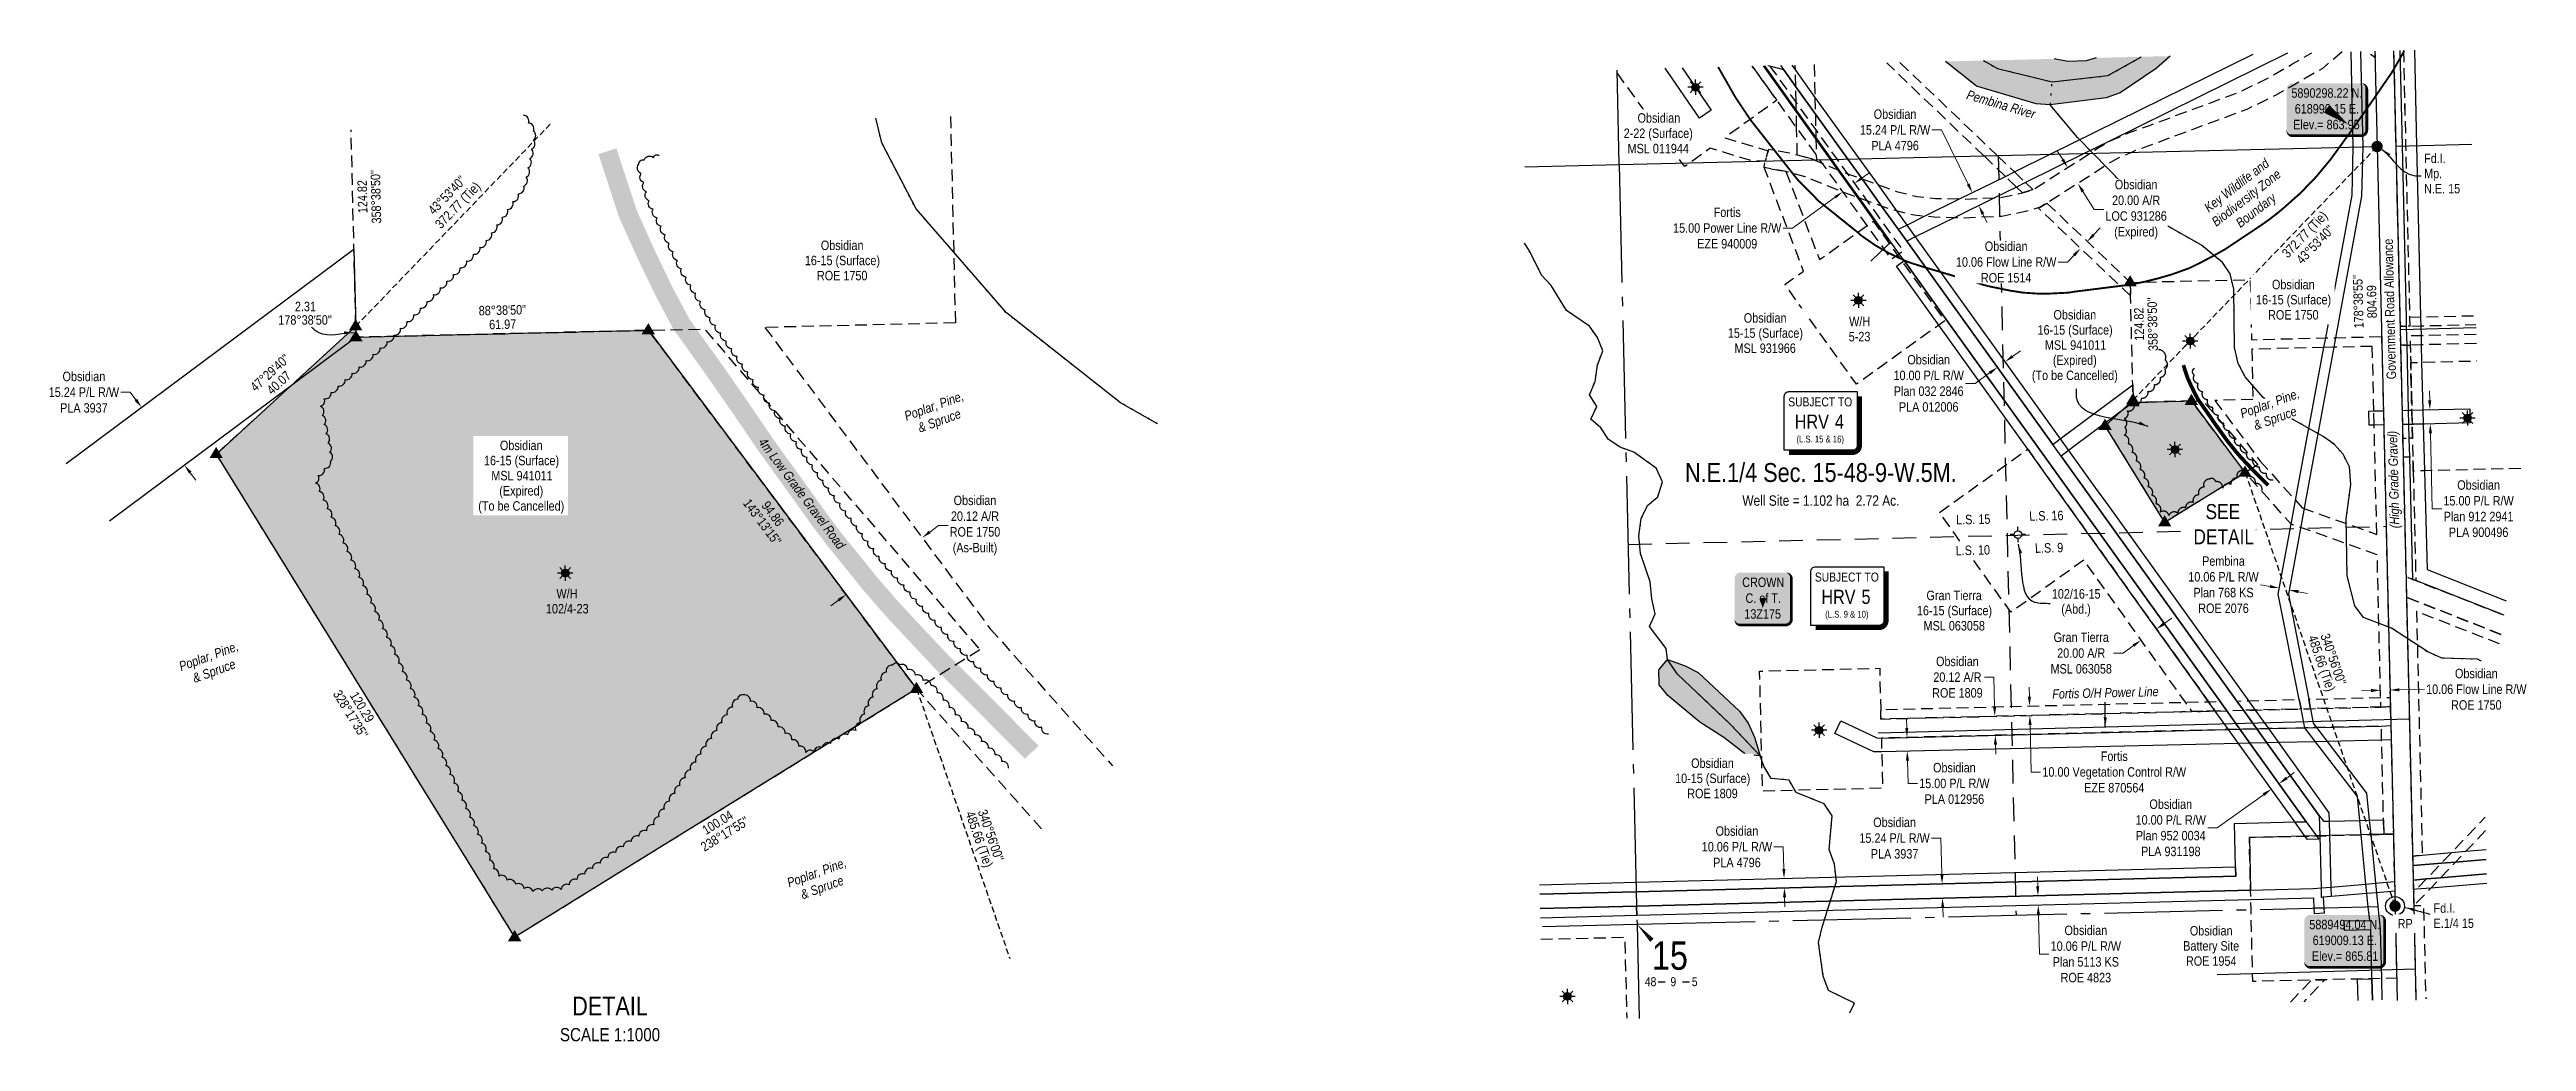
# Model space of a CAD drawing. Extents: x 614988 to 621305, y 5889351 to 5893530.
# Drawn here: x 616526 to 619148, y 5889351 to 5890401 of the extents above; entities that cross this region are included whole.
import ezdxf
from ezdxf.enums import TextEntityAlignment as Align

# ---------------------------------------------------------------- set-up
doc = ezdxf.new("R2010")
doc.units = 0
doc.header["$LTSCALE"] = 5
doc.header["$PDSIZE"] = 0.5
for name, pattern in [('0', [1, 1, 0]), ('DASHDOT2', [12.7, 6.35, -3.175, 0, -3.175]), ('foc-ACCESSROAD', [3.75, 2.5, -1.25]), ('foc-FLOWLINE', [3.75, 2.5, -1.25]), ('foc-LSD', [8, 5, -3]), ('foc-QUARTERLINE', [33, 25, -3, 2, -3]), ('foc-TIELINE', [1.875, 1.25, -0.625]), ('foc-WHEELTRACKS', [2, 0.4, -1.6])]:
    doc.linetypes.add(name, pattern=pattern)
doc.layers.get('Defpoints').update_dxf_attribs({"color": 9})
for name, color, linetype in [('10', 1, 'Continuous'), ('35', 37, 'Continuous'), ('9', 3, 'Continuous'), ('AS-POWER', 104, 'foc-POWER'), ('AS-POWER-T', 104, 'Continuous'), ('AS-ROADS', 254, 'Continuous'), ('AS-WILDLIFE', 131, 'DASHDOT2'), ('C-AR', 13, 'foc-ACCESSROAD'), ('C-FLOWLINE', 13, 'foc-FLOWLINE'), ('C-RW', 13, 'Continuous'), ('C-SYMBOL', 7, 'Continuous'), ('C-WS', 13, 'foc-ACCESSROAD'), ('C-WS-S', 8, 'Continuous'), ('CG-NOTES', 7, 'Continuous'), ('CTW', 7, 'Continuous'), ('DETAIL-T', 7, 'Continuous'), ('F-EZE', 190, 'foc-FLOWLINE'), ('F-RW', 190, 'Continuous'), ('F-VCE', 190, 'foc-FLOWLINE'), ('F-WS', 190, 'foc-ACCESSROAD'), ('F-WS-S', 8, 'Continuous'), ('L-AREAREQUIRED', 7, 'Continuous'), ('L-BD', 7, 'Continuous'), ('L-BD1', 253, 'Continuous'), ('L-MON', 1, 'Continuous'), ('L-ROAD-T', 7, 'Continuous'), ('L-SEC', 7, 'Continuous'), ('L-SECLBL', 7, 'Continuous'), ('L-SECQ', 8, 'foc-QUARTERLINE'), ('L-SECTION-LSD', 7, 'foc-LSD'), ('L-TIE', 7, 'foc-TIELINE'), ('P-PROPOSED', 10, 'Continuous'), ('P-PROPOSED-H', 21, 'Continuous'), ('T-BUSH', 110, '0'), ('T-BUSH-T', 110, 'Continuous'), ('T-WATER', 160, 'Continuous'), ('T-WATER-H', 133, 'Continuous'), ('T-WATER-P3', 160, 'foc-WHEELTRACKS'), ('T-WATER-T', 170, 'Continuous')]:
    doc.layers.add(name, color=color, linetype=linetype)
for name, color, linetype, lineweight in [('C-AR-T', 13, 'Continuous', 9), ('C-FLOWLINE-T', 13, 'Continuous', 9), ('C-RW-T', 13, 'Continuous', 9), ('C-WS-T', 13, 'Continuous', 9), ('F-AR-T', 190, 'Continuous', 9), ('F-EZE-T', 190, 'Continuous', 9), ('F-RW-T', 190, 'Continuous', 9), ('F-VCE-T', 190, 'Continuous', 9), ('F-WS-T', 190, 'Continuous', 9), ('T-TEXT', 48, 'Continuous', 18)]:
    doc.layers.add(name, color=color, linetype=linetype, lineweight=lineweight)
doc.styles.add('100L', font='ARIALN.TTF', dxfattribs={"height": 11})
doc.styles.add('175L', font='ARIALN.TTF', dxfattribs={"height": 20})
doc.styles.add('240', font='ARIALN.TTF', dxfattribs={"height": 30})
doc.styles.add('80', font='ARIALN.TTF', dxfattribs={"height": 10})
doc.styles.add('80CG', font='ARIALN.TTF', dxfattribs={"height": 10})
doc.styles.add('80L', font='ARIALN.TTF', dxfattribs={"height": 10})
doc.styles.add('80LS', font='ARIALNI.TTF', dxfattribs={"height": 10})
doc.styles.add('foc-LtypeFont', font='ARIALN.TTF', dxfattribs={"height": 7.35})
doc.styles.add('HRV', font='ARIALN.TTF', dxfattribs={"height": 3})
doc.styles.add('SIMPLEX', font='ARIALN.TTF')
doc.linetypes.add('foc-POWER', pattern='A,6,-1,["P",foc-LtypeFont,S=0.2,R=0,X=-0.625,Y=-0.75],-1.24,4', length=12.24)
doc.linetypes.add('foc-POWER-NOLINE', pattern='A,0,-4,["P",foc-LtypeFont,S=0.2,R=0,X=-0.625,Y=-0.75],-8.24', length=12.24)
doc.linetypes.add('foc-TOPO-flowdirection-NOLINE', pattern='A,0,[">",foc-LtypeFont,S=0.3,R=0,X=0,Y=-0.945],-20,[">",foc-LtypeFont,S=0.3,R=0,X=0,Y=-0.945],0', length=20)
doc.dimstyles.new('Compass 5 000', dxfattribs={"dimscale": 5, "dimtxt": 9, "dimasz": 2, "dimexe": 0.2, "dimexo": 0.0625, "dimgap": 0.5, "dimtad": 0, "dimtih": 1, "dimtoh": 1, "dimzin": 0, "dimdsep": 46, "dimtxsty": '80CG', "dimcen": 0.1, "dimse1": 1, "dimse2": 1, "dimclrd": 256, "dimclrt": 256, "dimaunit": 1, "dimadec": 4, "dimazin": 0, "dimtfac": 0.06, "dimtofl": 0, "dimtmove": 0, "dimatfit": 1, "dimfxl": 0.2, "dimtolj": 1, "dimtzin": 0, "dimlwd": -1, "dimarcsym": 0})

msp = doc.modelspace()

# ---------------------------------------------------------------- texts
at = {"layer": 'AS-POWER-T', "insert": (618645.75, 5889723.582), "char_height": 9.99641, "width": 112.4607, "attachment_point": 1, "rotation": 1.381131, "line_spacing_factor": 0.961801, "style": '80L'}
msp.add_mtext('\\pi0.32614;{\\fArial Narrow|b0|i1|c0|p34;Fortis O/H Power Line}', dxfattribs=at)
at = {"layer": 'AS-WILDLIFE', "insert": (618852.507, 5890242.756), "char_height": 9.99641, "attachment_point": 5, "rotation": 37.771465, "style": '240'}
msp.add_mtext_dynamic_manual_height_columns('{\\fArial Narrow|b0|i1|c0|p34;Key Wildlife and Biodiversity Zone\\PBoundary}', width=87.65378, gutter_width=44.984, heights=[0], dxfattribs=at)
at = {"layer": 'C-SYMBOL', "color": 3, "style": '175L'}
msp.add_text('N.E.1/4 Sec. 15-48-9-W.5M.', height=19.99282, dxfattribs=at).set_placement((618401.278, 5889937.111), align=Align.BOTTOM_CENTER)
at = {"layer": 'C-WS-T', "char_height": 9.99641, "width": 44.76332, "attachment_point": 1, "line_spacing_factor": 0.961801, "style": '80L'}
for s, insert in [('\\pi11.80906;W/H\\P\\pi11.4238;5-23', (618419.338, 5890118.025)), ('\\pi11.80906;W/H\\P\\pi0.66368;102/4-23', (617050.789, 5889829.943))]:
    msp.add_mtext(s, dxfattribs=dict(at, insert=insert))
at = {"layer": 'DETAIL-T', "color": 3, "style": '80CG'}
msp.add_text('SEE', height=15.9943, dxfattribs=at).set_placement((618808.504, 5889903.723))
at = {"layer": 'DETAIL-T', "color": 3, "insert": (617119.295, 5889374.497), "char_height": 19.99282, "width": 217.03019, "attachment_point": 5, "style": '80CG'}
msp.add_mtext('DETAIL\\P{\\H0.7x;SCALE 1:1000}', dxfattribs=at)
at = {"layer": 'F-WS-T', "char_height": 9.99641, "attachment_point": 1, "line_spacing_factor": 0.961801, "style": '80L'}
for s, insert, width in [('\\pi10.77942;Gran Tierra \\P\\pi0.66368;16-15 (Surface)\\P\\pi7.6973;MSL 063058', (618502.279, 5889827.956), 78.96659), ('\\pi0.66368;102/16-15\\P\\pi10.701;(Abd.)', (618645.111, 5889829.624), 51.2003)]:
    msp.add_mtext(s, dxfattribs=dict(at, insert=insert, width=width))
at = {"layer": 'L-AREAREQUIRED', "color": 5, "style": '100L'}
msp.add_text('Well Site = 1.102 ha  2.72 Ac.', height=10.99605, dxfattribs=at).set_placement((618401.278, 5889914.62), align=Align.BOTTOM_CENTER)
at = {"layer": 'L-BD', "style": '80L'}
for s, height, rotation, p in [('372.77 (Tie)', 9.99641, 46.1052, (618914.352, 5890204.454)), ("43°53'40''", 9.9964, 46.1052, (618924.617, 5890194.578)), ('485.66 (Tie)', 9.99641, 289.0664, (618930.445, 5889750.767)), ("340°56'00''", 9.99641, 289.0664, (618943.908, 5889755.42)), ('485.66 (Tie)', 9.99641, 289.0664, (617509.113, 5889564.398)), ("340°56'00''", 9.99641, 289.0664, (617522.576, 5889569.051))]:
    msp.add_text(s, height=height, rotation=rotation, dxfattribs=at).set_placement(p, align=Align.MIDDLE)
at = {"layer": 'L-BD', "linetype": 'Continuous', "char_height": 9.99641, "attachment_point": 1, "style": '80L'}
for s, insert, width, rotation, line_spacing_factor in [("\\pi11.54653;124.82 \\P\\pi0.27841;358°38'50''", (616852.892, 5890216.034), 56.28715, 91.3598, 0.855), ("\\pi5.73007;43°53'40''\\P\\pi0.27841;372.77 (Tie)", (616921.677, 5890228.01), 61.14898, 46.1052, 0.934195), ("\\pi11.54653;124.82 \\P\\pi0.27841;358°38'50''", (618733.845, 5890080.989), 56.28715, 91.3598, 0.855)]:
    msp.add_mtext(s, dxfattribs=dict(at, insert=insert, width=width, rotation=rotation, line_spacing_factor=line_spacing_factor))
at = {"layer": 'L-BD1', "linetype": 'Continuous', "style": '80L'}
for s, height, rotation, p in [('88°38\'50"', 9.9964, 1.3527, (617005.293, 5890125.023)), ('61.97', 9.9964, 1.3527, (617005.647, 5890110.032)), ("47°29'40''", 9.9964, 42.5058, (616759.26, 5890058.746)), ("328°17'35''", 9.99641, 301.7068, (616844.76, 5889697.284)), ('120.29', 9.9964, 301.7068, (616856.879, 5889704.771)), ('238°17\'55"', 9.9964, 31.7043, (617240.702, 5889570.496)), ('100.04', 9.9964, 31.7043, (617233.216, 5889582.615))]:
    msp.add_text(s, height=height, rotation=rotation, dxfattribs=at).set_placement(p, align=Align.MIDDLE)
at = {"layer": 'L-BD1', "linetype": 'Continuous', "insert": (616766.823, 5890133.865), "char_height": 9.99641, "width": 57.61941, "attachment_point": 1, "line_spacing_factor": 0.855, "style": '80L'}
msp.add_mtext("\\pi18.88489;2.31 \\P\\pi1.32981;178°38'50''", dxfattribs=at)
at = {"layer": 'L-BD1', "linetype": 'Continuous', "insert": (617278.578, 5889935.439), "char_height": 9.99641, "width": 56.28715, "attachment_point": 1, "rotation": 306.7788, "line_spacing_factor": 0.855, "style": '80L'}
msp.add_mtext("\\pi14.31498;94.86\\P\\pi0.66368;143°13'15''", dxfattribs=at)
at = {"layer": 'L-ROAD-T', "style": '80L'}
msp.add_text('Government Road Allowance', height=9.99641, rotation=91.356815, dxfattribs=at).set_placement((619003.491, 5890126.202), align=Align.MIDDLE_CENTER)
at = {"layer": 'T-BUSH-T', "char_height": 9.99641, "width": 84.08753, "attachment_point": 2, "rotation": 20, "style": '80LS'}
for insert in [(617460.578, 5890028.376), (616692.7, 5889763.344), (617336.444, 5889534.268)]:
    msp.add_mtext('Poplar, Pine,\\P& Spruce', dxfattribs=dict(at, insert=insert))
at = {"layer": 'T-TEXT', "style": '80LS'}
msp.add_text('(High Grade Gravel)', height=9.99641, rotation=91.356815, dxfattribs=at).set_placement((619007.538, 5889945.626), align=Align.MIDDLE_CENTER)
at = {"layer": 'T-TEXT', "insert": (617326.492, 5889933.938), "char_height": 9.99641, "width": 153.82083, "attachment_point": 2, "rotation": 306.778847, "style": '80LS'}
msp.add_mtext('4m Low Grade Gravel Road', dxfattribs=at)

# ---------------------------------------------------------------- blocks, each defined once
blk = doc.blocks.new('L-SECLBL')
at = {"layer": '9', "color": 7}
for p, q in [((-5.1, -27.8), (-12.3, -27.8)), ((20.7, -27.8), (13.5, -27.8))]:
    blk.add_line(p, q, dxfattribs=at)
at = {"layer": '10', "color": 2, "style": 'SIMPLEX'}
blk.add_attdef('SEC', text='', height=30, dxfattribs=at).set_placement((0, 0), align=Align.MIDDLE)
at = {"layer": '10', "color": 5, "style": '80L'}
blk.add_attdef('TWP', text='', height=9.5, dxfattribs=at).set_placement((-14.4, -27.4), align=Align.MIDDLE_RIGHT)
blk.add_attdef('RGE', text='', height=9.5, dxfattribs=at).set_placement((3.6, -27.4), align=Align.MIDDLE_CENTER)
blk.add_attdef('MER', text='', height=9.5, dxfattribs=at).set_placement((23.2, -27.4), align=Align.MIDDLE_LEFT)
blk = doc.blocks.new('HRV')
blk.add_lwpolyline([(-35.1, 31.6), (37.2, 31.6), (37.2, -25.5, -0.414214), (32.2, -30.5), (-40.1, -30.5), (-40.1, 26.6, -0.414214)], format="xyb", close=True)
at = {"const_width": 5, "flags": 128}
blk.add_lwpolyline([(-35.1, -33), (32.2, -33, 0.414214), (39.7, -25.5), (39.7, 26.6)], format="xyb", dxfattribs=at)
at = {"style": '80L'}
blk.add_text('SUBJECT TO', height=9.5, dxfattribs=at).set_placement((-2, 13.1), align=Align.BOTTOM_CENTER)
blk.add_attdef('(N.W.1/4 00)', text='', height=7.12, dxfattribs=at).set_placement((-2, -24.4), align=Align.BOTTOM_CENTER)
at = {"layer": 'CTW', "color": 3, "style": 'HRV'}
blk.add_text('HRV', height=15, dxfattribs=at).set_placement((-10.9, -0.2), align=Align.MIDDLE_CENTER)
blk.add_attdef('0', text='', height=15, dxfattribs=at).set_placement((18.3, -0.2), align=Align.MIDDLE_CENTER)
blk = doc.blocks.new('*U435')
h = blk.add_hatch(color=59)
edge = h.paths.add_edge_path()
edge.add_line((-24, -28.5), (24, -28.5))
edge.add_arc((24, -22.5), 6, 270, 360)
edge.add_line((30, -22.5), (30, 21))
edge.add_arc((24, 21), 6, 0, 90)
edge.add_line((24, 27), (-24, 27))
edge.add_arc((-24, 21), 6, 90, 180)
edge.add_line((-30, 21), (-30, -22.5))
edge.add_arc((-24, -22.5), 6, 180, 270)
at = {"color": 1, "flags": 128}
blk.add_lwpolyline([(-24, -28.5, 3, 3, 0), (24, -28.5, 3, 3, 0.414214), (30, -22.5, 3, 3, 0), (30, 21, 3, 0, 0.414214), (24, 27, 0, 0, 0), (-24, 27, 0, 0, 0.414214), (-30, 21, 0, 0, 0), (-30, -22.5, 0, 3, 0.414214)], format="xyseb", close=True, dxfattribs=at)
blk.add_lwpolyline([(-0.4, -10.5, 0, 7.5, 0), (0, 0, 0, 0, 0)], format="xyseb", dxfattribs=at)
at = {"color": 1, "style": '80'}
blk.add_attdef('ENTER_TEXT_001', (-36, -5), '', height=10, dxfattribs=at)
blk = doc.blocks.new('*D436')
at = {"layer": 'Defpoints', "color": 0, "transparency": 16777216}
for p in [(618622.2, 5889705.9), (618645.7, 5889706.5), (618645.9, 5889696.5)]:
    blk.add_point(p, dxfattribs=at)
at = {"layer": 'F-VCE-T', "transparency": 16777216}
for p, q in [((618622, 5889715.9), (618621.8, 5889725.9)), ((618622.7, 5889685.9), (618623.9, 5889636)), ((618623.9, 5889636), (618633.9, 5889636))]:
    blk.add_line(p, q, dxfattribs=at)
for points in [[(618623.7, 5889715.9), (618620.3, 5889715.8), (618622.2, 5889705.9)], [(618624.4, 5889685.9), (618621.1, 5889685.9), (618622.5, 5889695.9)]]:
    blk.add_solid(points, dxfattribs=at)
at = {"layer": 'F-VCE-T', "transparency": 16777216, "insert": (618711.9, 5889636), "char_height": 10, "attachment_point": 5, "style": '80CG'}
blk.add_mtext('\\A1;Fortis\\P10.00 Vegetation Control R/W\\PEZE 870564', dxfattribs=at)
blk = doc.blocks.new('*D437')
at = {"layer": 'Defpoints', "color": 0, "transparency": 16777216}
for p in [(618393.5, 5890293.4), (618405.7, 5890302.2), (618424.6, 5890250.4)]:
    blk.add_point(p, dxfattribs=at)
at = {"layer": 'F-EZE-T', "transparency": 16777216}
for p, q in [((618444.9, 5890265), (618453, 5890270.9)), ((618416.5, 5890244.5), (618371.3, 5890211.9)), ((618371.3, 5890211.9), (618361.3, 5890211.9))]:
    blk.add_line(p, q, dxfattribs=at)
for points in [[(618443.9, 5890266.4), (618445.8, 5890263.7), (618436.7, 5890259.2)], [(618415.5, 5890245.9), (618417.4, 5890243.2), (618424.6, 5890250.4)]]:
    blk.add_solid(points, dxfattribs=at)
at = {"layer": 'F-EZE-T', "transparency": 16777216, "insert": (618302.1, 5890211.9), "char_height": 10, "attachment_point": 5, "style": '80CG'}
blk.add_mtext('\\A1;Fortis\\P15.00 Power Line R/W\\PEZE 940009', dxfattribs=at)
blk = doc.blocks.new('*D438')
at = {"layer": 'Defpoints', "color": 0, "transparency": 16777216}
for p in [(618721.7, 5889801.6), (618738, 5889813.3), (618740.3, 5889775.6)]:
    blk.add_point(p, dxfattribs=at)
at = {"layer": 'F-AR-T', "transparency": 16777216}
for p, q in [((618764.8, 5889793.1), (618772.9, 5889798.9)), ((618721.2, 5889761.9), (618711.2, 5889761.9)), ((618732.2, 5889769.8), (618721.2, 5889761.9))]:
    blk.add_line(p, q, dxfattribs=at)
for points in [[(618763.8, 5889794.5), (618765.8, 5889791.8), (618756.6, 5889787.3)], [(618731.2, 5889771.2), (618733.2, 5889768.5), (618740.3, 5889775.6)]]:
    blk.add_solid(points, dxfattribs=at)
at = {"layer": 'F-AR-T', "transparency": 16777216, "insert": (618676.9, 5889761.9), "char_height": 10, "attachment_point": 5, "style": '80CG'}
blk.add_mtext('\\A1;Gran Tierra\\P20.00 A/R\\PMSL 063058', dxfattribs=at)
blk = doc.blocks.new('*D439')
at = {"layer": 'C-RW-T', "transparency": 16777216}
for p, q in [((618528.4, 5889566), (618518.4, 5889566)), ((618529.4, 5889527.7), (618528.4, 5889566)), ((618530.3, 5889492.4), (618530.6, 5889482.4))]:
    blk.add_line(p, q, dxfattribs=at)
for points in [[(618531.1, 5889527.7), (618527.7, 5889527.6), (618529.6, 5889517.7)], [(618532, 5889492.5), (618528.6, 5889492.4), (618530, 5889502.4)]]:
    blk.add_solid(points, dxfattribs=at)
at = {"layer": 'Defpoints', "color": 0, "transparency": 16777216}
for p in [(618529.6, 5889517.7), (618675.8, 5889521.4), (618676.2, 5889506.2)]:
    blk.add_point(p, dxfattribs=at)
at = {"layer": 'C-RW-T', "transparency": 16777216, "insert": (618479.3, 5889566), "char_height": 10, "attachment_point": 5, "style": '80CG'}
blk.add_mtext('\\A1;Obsidian\\P15.24 P/L R/W\\PPLA 3937', dxfattribs=at)
blk = doc.blocks.new('*D440')
at = {"layer": 'C-RW-T', "transparency": 16777216}
for p, q in [((618361.5, 5889556.8), (618351.5, 5889556.8)), ((618362.1, 5889533.4), (618361.5, 5889556.8)), ((618362.8, 5889503.4), (618363.1, 5889493.4))]:
    blk.add_line(p, q, dxfattribs=at)
for points in [[(618363.7, 5889533.5), (618360.4, 5889533.4), (618362.3, 5889523.4)], [(618364.5, 5889503.4), (618361.2, 5889503.3), (618362.6, 5889513.4)]]:
    blk.add_solid(points, dxfattribs=at)
at = {"layer": 'Defpoints', "color": 0, "transparency": 16777216}
for p in [(618517.5, 5889527.4), (618362.3, 5889523.4), (618517.8, 5889517.4)]:
    blk.add_point(p, dxfattribs=at)
at = {"layer": 'C-RW-T', "transparency": 16777216, "insert": (618312.4, 5889556.8), "char_height": 10, "attachment_point": 5, "style": '80CG'}
blk.add_mtext('\\A1;Obsidian\\P10.06 P/L R/W\\PPLA 4796', dxfattribs=at)
blk = doc.blocks.new('*D441')
at = {"layer": 'C-RW-T', "transparency": 16777216}
for p, q in [((618492.2, 5889682.7), (618491.9, 5889692.7)), ((618493, 5889648.1), (618493.5, 5889623.9)), ((618493.5, 5889623.9), (618503.5, 5889623.9))]:
    blk.add_line(p, q, dxfattribs=at)
for points in [[(618493.8, 5889682.7), (618490.5, 5889682.7), (618492.4, 5889672.7)], [(618494.6, 5889648.1), (618491.3, 5889648.1), (618492.7, 5889658.1)]]:
    blk.add_solid(points, dxfattribs=at)
at = {"layer": 'Defpoints', "color": 0, "transparency": 16777216}
for p in [(618492.7, 5889658.1), (618530, 5889673.6), (618530.4, 5889659)]:
    blk.add_point(p, dxfattribs=at)
at = {"layer": 'C-RW-T', "transparency": 16777216, "insert": (618542.6, 5889623.9), "char_height": 10, "attachment_point": 5, "style": '80CG'}
blk.add_mtext('\\A1;Obsidian\\P15.00 P/L R/W\\PPLA 012956', dxfattribs=at)
blk = doc.blocks.new('*D442')
at = {"layer": 'C-RW-T', "transparency": 16777216}
for p, q in [((618604.3, 5890076.1), (618612.5, 5890081.9)), ((618579.9, 5890058.6), (618564.5, 5890047.5)), ((618564.5, 5890047.5), (618554.5, 5890047.5))]:
    blk.add_line(p, q, dxfattribs=at)
for points in [[(618603.4, 5890077.5), (618605.3, 5890074.8), (618596.2, 5890070.3)], [(618579, 5890059.9), (618580.9, 5890057.2), (618588.1, 5890064.4)]]:
    blk.add_solid(points, dxfattribs=at)
at = {"layer": 'Defpoints', "color": 0, "transparency": 16777216}
for p in [(618596.2, 5890070.3), (618815.5, 5889765), (618807.3, 5889759.1)]:
    blk.add_point(p, dxfattribs=at)
at = {"layer": 'C-RW-T', "transparency": 16777216, "insert": (618515.4, 5890047.5), "char_height": 10, "attachment_point": 5, "style": '80CG'}
blk.add_mtext('\\A1;Obsidian\\P10.00 P/L R/W\\PPlan 032 2846\\PPLA 012006', dxfattribs=at)
blk = doc.blocks.new('*D443')
at = {"layer": 'C-RW-T', "transparency": 16777216}
for p, q in [((619045.8, 5890029.6), (619045.6, 5890039.6)), ((619046.6, 5889994.6), (619048.5, 5889914.8)), ((619048.5, 5889914.8), (619058.5, 5889914.8))]:
    blk.add_line(p, q, dxfattribs=at)
for points in [[(619047.5, 5890029.6), (619044.1, 5890029.6), (619046, 5890019.6)], [(619048.3, 5889994.7), (619044.9, 5889994.6), (619046.4, 5890004.6)]]:
    blk.add_solid(points, dxfattribs=at)
at = {"layer": 'Defpoints', "color": 0, "transparency": 16777216}
for p in [(619046.4, 5890004.6), (619048.2, 5890019.7), (619048.5, 5890004.7)]:
    blk.add_point(p, dxfattribs=at)
at = {"layer": 'C-RW-T', "transparency": 16777216, "insert": (619097.6, 5889914.8), "char_height": 10, "attachment_point": 5, "style": '80CG'}
blk.add_mtext('\\A1;Obsidian\\P15.00 P/L R/W\\PPlan 912 2941\\PPLA 900496', dxfattribs=at)
blk = doc.blocks.new('*D444')
at = {"layer": 'C-RW-T', "transparency": 16777216}
for p, q in [((618894.4, 5889629.5), (618902.5, 5889635.4)), ((618869.9, 5889612), (618820.8, 5889576.9)), ((618820.8, 5889576.9), (618810.8, 5889576.9))]:
    blk.add_line(p, q, dxfattribs=at)
for points in [[(618893.4, 5889630.9), (618895.3, 5889628.2), (618886.2, 5889623.7)], [(618869, 5889613.4), (618870.9, 5889610.7), (618878.1, 5889617.9)]]:
    blk.add_solid(points, dxfattribs=at)
at = {"layer": 'Defpoints', "color": 0, "transparency": 16777216}
for p in [(618880.4, 5889631.9), (618872.2, 5889626.1), (618878.1, 5889617.9)]:
    blk.add_point(p, dxfattribs=at)
at = {"layer": 'C-RW-T', "transparency": 16777216, "insert": (618771.7, 5889576.9), "char_height": 10, "attachment_point": 5, "style": '80CG'}
blk.add_mtext('\\A1;Obsidian\\P10.00 P/L R/W\\PPlan 952 0034\\PPLA 931198', dxfattribs=at)
blk = doc.blocks.new('*D445')
at = {"layer": 'C-RW-T', "transparency": 16777216}
for p, q in [((618528.8, 5890315.8), (618518.8, 5890315.8)), ((618557.2, 5890258.3), (618528.8, 5890315.8)), ((618572.8, 5890226.7), (618577.2, 5890217.7))]:
    blk.add_line(p, q, dxfattribs=at)
for points in [[(618558.7, 5890259.1), (618555.7, 5890257.6), (618561.6, 5890249.4)], [(618574.3, 5890227.4), (618571.3, 5890226), (618568.3, 5890235.7)]]:
    blk.add_solid(points, dxfattribs=at)
at = {"layer": 'Defpoints', "color": 0, "transparency": 16777216}
for p in [(618811.7, 5890372.7), (618818.4, 5890359), (618568.3, 5890235.7)]:
    blk.add_point(p, dxfattribs=at)
at = {"layer": 'C-RW-T', "transparency": 16777216, "insert": (618479.8, 5890315.8), "char_height": 10, "attachment_point": 5, "style": '80CG'}
blk.add_mtext('\\A1;Obsidian\\P15.24 P/L R/W\\PPLA 4796', dxfattribs=at)
blk = doc.blocks.new('*D446')
at = {"layer": 'C-AR-T', "transparency": 16777216}
for p, q in [((618657.3, 5890284.4), (618651.9, 5890292.9)), ((618678.6, 5890250.6), (618690.7, 5890231.5)), ((618690.7, 5890231.5), (618700.7, 5890231.5))]:
    blk.add_line(p, q, dxfattribs=at)
for points in [[(618658.7, 5890285.3), (618655.8, 5890283.6), (618662.6, 5890276)], [(618680, 5890251.5), (618677.2, 5890249.7), (618673.3, 5890259.1)]]:
    blk.add_solid(points, dxfattribs=at)
at = {"layer": 'Defpoints', "color": 0, "transparency": 16777216}
for p in [(618668.4, 5890279.6), (618679.1, 5890262.7), (618673.3, 5890259.1)]:
    blk.add_point(p, dxfattribs=at)
at = {"layer": 'C-AR-T', "transparency": 16777216, "insert": (618735, 5890231.5), "char_height": 10, "attachment_point": 5, "style": '80CG', "bg_fill": 3, "box_fill_scale": 1.1, "bg_fill_color": 256, "bg_fill_true_color": 13158600, "bg_fill_transparency": 0}
blk.add_mtext('\\A1;Obsidian\\P20.00 A/R\\PLOC 931286\\P(Expired)', dxfattribs=at)
blk = doc.blocks.new('*D447')
at = {"layer": 'C-AR-T', "transparency": 16777216}
for p, q in [((618584.4, 5889736.4), (618574.4, 5889736.4)), ((618585.1, 5889705), (618584.4, 5889736.4)), ((618586.1, 5889664.9), (618586.4, 5889654.9))]:
    blk.add_line(p, q, dxfattribs=at)
for points in [[(618586.8, 5889705), (618583.5, 5889705), (618585.4, 5889695)], [(618587.8, 5889665), (618584.4, 5889664.9), (618585.9, 5889674.9)]]:
    blk.add_solid(points, dxfattribs=at)
at = {"layer": 'Defpoints', "color": 0, "transparency": 16777216}
for p in [(618570.7, 5889694.6), (618585.4, 5889695), (618571.2, 5889674.6)]:
    blk.add_point(p, dxfattribs=at)
at = {"layer": 'C-AR-T', "transparency": 16777216, "insert": (618545.8, 5889736.4), "char_height": 10, "attachment_point": 5, "style": '80CG'}
blk.add_mtext('\\A1;Obsidian\\P20.12 A/R\\PROE 1809', dxfattribs=at)
blk = doc.blocks.new('*D448')
at = {"layer": 'C-FLOWLINE-T', "transparency": 16777216}
for p, q in [((618983.7, 5889722.3), (618973.7, 5889722.1)), ((619013.7, 5889723), (619040.2, 5889723.6))]:
    blk.add_line(p, q, dxfattribs=at)
for points in [[(618983.6, 5889724), (618983.7, 5889720.6), (618993.7, 5889722.5)], [(619013.7, 5889724.7), (619013.8, 5889721.4), (619003.7, 5889722.8)]]:
    blk.add_solid(points, dxfattribs=at)
at = {"layer": 'Defpoints', "color": 0, "transparency": 16777216}
for p in [(618992.8, 5889758.2), (619002.9, 5889758.4), (618993.7, 5889722.5)]:
    blk.add_point(p, dxfattribs=at)
at = {"layer": 'C-FLOWLINE-T', "transparency": 16777216, "insert": (619095.2, 5889723.6), "char_height": 10, "attachment_point": 5, "style": '80CG'}
blk.add_mtext('\\A1;Obsidian\\P10.06 Flow Line R/W\\PROE 1750', dxfattribs=at)
blk = doc.blocks.new('*D449')
at = {"layer": 'C-FLOWLINE-T', "transparency": 16777216}
for p, q in [((618690, 5890204.8), (618696.9, 5890212)), ((618669.3, 5890183.1), (618662.4, 5890175.9)), ((618662.4, 5890175.9), (618652.4, 5890175.9))]:
    blk.add_line(p, q, dxfattribs=at)
for points in [[(618668.1, 5890184.3), (618670.5, 5890182), (618676.2, 5890190.3)], [(618688.8, 5890205.9), (618691.2, 5890203.6), (618683.1, 5890197.5)]]:
    blk.add_solid(points, dxfattribs=at)
at = {"layer": 'Defpoints', "color": 0, "transparency": 16777216}
for p in [(618531.6, 5890328.8), (618538.5, 5890336), (618676.2, 5890190.3)]:
    blk.add_point(p, dxfattribs=at)
at = {"layer": 'C-FLOWLINE-T', "transparency": 16777216, "insert": (618597.4, 5890175.9), "char_height": 10, "attachment_point": 5, "style": '80CG', "bg_fill": 3, "box_fill_scale": 1.1, "bg_fill_color": 256, "bg_fill_true_color": 13158600, "bg_fill_transparency": 0}
blk.add_mtext('\\A1;Obsidian\\P10.06 Flow Line R/W\\PROE 1514', dxfattribs=at)
blk = doc.blocks.new('*D450')
at = {"layer": 'C-RW-T', "transparency": 16777216}
for p, q in [((618630.8, 5889515), (618630.6, 5889525)), ((618631.6, 5889485), (618632.7, 5889443.3)), ((618632.7, 5889443.3), (618642.7, 5889443.3))]:
    blk.add_line(p, q, dxfattribs=at)
for points in [[(618632.5, 5889515.1), (618629.1, 5889515), (618631.1, 5889505)], [(618633.3, 5889485), (618629.9, 5889484.9), (618631.3, 5889495)]]:
    blk.add_solid(points, dxfattribs=at)
at = {"layer": 'Defpoints', "color": 0, "transparency": 16777216}
for p in [(618631.1, 5889505), (618657, 5889505.7), (618657.3, 5889495.7)]:
    blk.add_point(p, dxfattribs=at)
at = {"layer": 'C-RW-T', "transparency": 16777216, "insert": (618681.8, 5889443.3), "char_height": 10, "attachment_point": 5, "style": '80CG'}
blk.add_mtext('\\A1;Obsidian\\P10.06 P/L R/W\\PPlan 5113 KS\\PROE 4823', dxfattribs=at)
blk = doc.blocks.new('GAS')
h = blk.add_hatch(color=255)
h.dxf.hatch_style = 1
edge = h.paths.add_edge_path()
edge.add_arc((0, 0), 0.9, 0, 360)
for p, q in [((-0.81, 0), (-1.62, 0)), ((-0.57, 0.57), (-1.14, 1.14)), ((0, 0.81), (0, 1.62)), ((0.57, 0.57), (1.14, 1.14)), ((1.62, 0), (0.81, 0)), ((-0.57, -0.57), (-1.14, -1.14)), ((0, -0.81), (0, -1.62)), ((1.14, -1.14), (0.57, -0.57))]:
    blk.add_line(p, q)
blk.add_circle((0, 0), 0.8)
blk = doc.blocks.new('GABD')
for p, q in [((-0.81, 0), (-1.62, 0)), ((0, 0.81), (0, 1.62)), ((1.62, 0), (0.81, 0)), ((0, -0.81), (0, -1.62))]:
    blk.add_line(p, q)
blk.add_circle((0, 0), 0.8)
blk = doc.blocks.new('fdia')
at = {"color": 255, "const_width": 1}
blk.add_lwpolyline([(-0.5, 0, 1), (0.5, 0, 1)], format="xyb", close=True, dxfattribs=at)
blk = doc.blocks.new('Fdiaa')
blk.add_blockref('fdia', (0, 0))
blk = doc.blocks.new('fdib')
at = {"color": 1, "const_width": 1.6}
blk.add_lwpolyline([(-0.4, 0, 1), (0.4, 0, 1)], format="xyb", close=True, dxfattribs=at)
at = {"color": 1}
blk.add_circle((0, 0), 0.8, dxfattribs=at)
blk = doc.blocks.new('Fdibb')
blk.add_blockref('fdib', (0, 0))
blk = doc.blocks.new('fdicc')
for name in ['Fdibb', 'Fdiaa']:
    blk.add_blockref(name, (0, 0))
blk = doc.blocks.new('FDI')
blk.add_blockref('fdicc', (0, 0))
blk = doc.blocks.new('STRIA')
blk.add_hatch(color=255).paths.add_polyline_path([(-0.04, 1.52), (-1.47, -0.87), (1.39, -0.87)])
blk = doc.blocks.new('STRIAA')
blk.add_blockref('STRIA', (0, 0))
blk = doc.blocks.new('STRIB')
at = {"color": 1}
blk.add_solid([(-1.12, -0.67), (-0.04, 1.13), (1.04, -0.67)], dxfattribs=at)
blk = doc.blocks.new('STRIBB')
blk.add_blockref('STRIB', (0, 0))
blk = doc.blocks.new('STRICC')
for name in ['STRIAA', 'STRIBB']:
    blk.add_blockref(name, (0, 0))
blk = doc.blocks.new('fdspike')
blk.add_blockref('STRICC', (0, 0))
blk = doc.blocks.new('TRIA')
blk.add_hatch(color=255).paths.add_polyline_path([(-0.04, 1.52), (-1.47, -0.87), (1.39, -0.87)])
blk = doc.blocks.new('TRIAA')
blk.add_blockref('TRIA', (0, 0))
blk = doc.blocks.new('TRIB')
at = {"color": 1}
blk.add_lwpolyline([(-1.12, -0.67), (-0.04, 1.13), (1.04, -0.67)], close=True, dxfattribs=at)
blk = doc.blocks.new('TRIBB')
blk.add_blockref('TRIB', (0, 0))
blk = doc.blocks.new('TRICC')
for name in ['TRIAA', 'TRIBB']:
    blk.add_blockref(name, (0, 0))
blk = doc.blocks.new('plspike')
blk.add_blockref('TRICC', (0, 0))
blk = doc.blocks.new('*U455')
h = blk.add_hatch(color=254)
edge = h.paths.add_edge_path()
edge.add_line((-36.5, -28.5), (36.5, -28.5))
edge.add_arc((36.5, -22.5), 6, 270, 360)
edge.add_line((42.5, -22.5), (42.5, 21))
edge.add_arc((36.5, 21), 6, 0, 90)
edge.add_line((36.5, 27), (-36.5, 27))
edge.add_arc((-36.5, 21), 6, 90, 180)
edge.add_line((-42.5, 21), (-42.5, -22.5))
edge.add_arc((-36.5, -22.5), 6, 180, 270)
at = {"color": 1, "flags": 128}
blk.add_lwpolyline([(-36.5, -28.5, 3, 3, 0), (36.5, -28.5, 3, 3, 0.414214), (42.5, -22.5, 3, 3, 0), (42.5, 21, 3, 0, 0.414214), (36.5, 27, 0, 0, 0), (-36.5, 27, 0, 0, 0.414214), (-42.5, 21, 0, 0, 0), (-42.5, -22.5, 0, 3, 0.414214)], format="xyseb", close=True, dxfattribs=at)
blk.add_lwpolyline([(23.1, -16.7, 0, 10, 0), (0, 0, 5, 5, 0)], format="xyseb", dxfattribs=at)
at = {"color": 1, "style": '80'}
blk.add_attdef('ENTER_TEXT_001', (-36, -5), '', height=10, dxfattribs=at)
blk = doc.blocks.new('*U456')
h = blk.add_hatch(color=254)
edge = h.paths.add_edge_path()
edge.add_line((-36.5, -28.5), (36.5, -28.5))
edge.add_arc((36.5, -22.5), 6, 270, 360)
edge.add_line((42.5, -22.5), (42.5, 21))
edge.add_arc((36.5, 21), 6, 0, 90)
edge.add_line((36.5, 27), (-36.5, 27))
edge.add_arc((-36.5, 21), 6, 90, 180)
edge.add_line((-42.5, 21), (-42.5, -22.5))
edge.add_arc((-36.5, -22.5), 6, 180, 270)
at = {"color": 1, "flags": 128}
blk.add_lwpolyline([(-36.5, -28.5, 3, 3, 0), (36.5, -28.5, 3, 3, 0.414214), (42.5, -22.5, 3, 3, 0), (42.5, 21, 3, 0, 0.414214), (36.5, 27, 0, 0, 0), (-36.5, 27, 0, 0, 0.414214), (-42.5, 21, 0, 0, 0), (-42.5, -22.5, 0, 3, 0.414214)], format="xyseb", close=True, dxfattribs=at)
blk.add_lwpolyline([(-35.4, 5.2, 0, 10, 0), (0, 0, 5, 5, 0)], format="xyseb", dxfattribs=at)
at = {"color": 1, "style": '80'}
blk.add_attdef('ENTER_TEXT_001', (-36, -5), '', height=10, dxfattribs=at)
blk = doc.blocks.new('*D457')
at = {"layer": 'C-RW-T', "transparency": 16777216}
for p, q in [((616611.4, 5890038.1), (616601.4, 5890038.1)), ((616617.4, 5890030.1), (616611.4, 5890038.1)), ((616674.9, 5889952.9), (616680.8, 5889944.9))]:
    blk.add_line(p, q, dxfattribs=at)
at = {"layer": 'C-RW-T', "linetype": 'Continuous', "transparency": 16777216}
for points in [[(616618.7, 5890031.1), (616616, 5890029.1), (616623.3, 5890022.1)], [(616676.2, 5889953.9), (616673.5, 5889951.9), (616668.9, 5889960.9)]]:
    blk.add_solid(points, dxfattribs=at)
at = {"layer": 'Defpoints', "color": 0, "linetype": 'Continuous', "transparency": 16777216}
for p in [(616603.9, 5890007.6), (616623.3, 5890022.1), (616649.5, 5889946.4)]:
    blk.add_point(p, dxfattribs=at)
at = {"layer": 'C-RW-T', "linetype": 'Continuous', "transparency": 16777216, "insert": (616562.3, 5890038.1), "char_height": 10, "attachment_point": 5, "style": '80CG'}
blk.add_mtext('\\A1;Obsidian\\P15.24 P/L R/W\\PPLA 3937', dxfattribs=at)
blk = doc.blocks.new('*D459')
at = {"layer": 'Defpoints', "color": 0, "transparency": 16777216}
for p in [(618890.2, 5889850.5), (618900.6, 5889848.6), (618897, 5889828.7)]:
    blk.add_point(p, dxfattribs=at)
at = {"layer": 'F-RW-T', "transparency": 16777216}
for p, q in [((618876.8, 5889832.5), (618866.6, 5889834.3)), ((618906.8, 5889826.9), (618916.6, 5889825.1))]:
    blk.add_line(p, q, dxfattribs=at)
for points in [[(618877.1, 5889834.1), (618876.4, 5889830.8), (618886.6, 5889830.7)], [(618907.1, 5889828.6), (618906.5, 5889825.3), (618897, 5889828.7)]]:
    blk.add_solid(points, dxfattribs=at)
at = {"layer": 'F-RW-T', "transparency": 16777216, "insert": (618827.5, 5889834.3), "char_height": 10, "attachment_point": 5, "style": '80CG'}
blk.add_mtext('\\A1;Pembina\\P10.06 P/L R/W\\PPlan 768 KS\\PROE 2076', dxfattribs=at)
blk = doc.blocks.new('*D461')
at = {"layer": 'C-FLOWLINE-T', "transparency": 16777216}
for p, q in [((617457.8, 5889890.1), (617467.2, 5889897.1)), ((617467.2, 5889897.1), (617477.2, 5889897.1)), ((617361.2, 5889817.9), (617353.2, 5889811.9))]:
    blk.add_line(p, q, dxfattribs=at)
for points in [[(617456.8, 5889891.4), (617458.8, 5889888.7), (617449.8, 5889884.1)], [(617360.2, 5889819.2), (617362.2, 5889816.6), (617369.2, 5889823.9)]]:
    blk.add_solid(points, dxfattribs=at)
at = {"layer": 'Defpoints', "color": 0, "transparency": 16777216}
for p in [(617319, 5890059), (617238.4, 5889998.8), (617449.8, 5889884.1)]:
    blk.add_point(p, dxfattribs=at)
at = {"layer": 'C-FLOWLINE-T', "transparency": 16777216, "insert": (617505.7, 5889897.1), "char_height": 10, "attachment_point": 5, "style": '80CG'}
blk.add_mtext('\\A1;Obsidian\\P20.12 A/R\\PROE 1750\\P(As-Built)', dxfattribs=at)

# ---------------------------------------------------------------- dimensions: what is measured, and where the dimension line sits
at = {"layer": 'C-AR-T'}
dim = msp.add_linear_dim(base=(618585.387, 5889695), p1=(618571.192, 5889674.589), p2=(618570.71, 5889694.647), angle=91.378181, text='Obsidian\\P20.12 A/R\\PROE 1809', dimstyle='Compass 5 000', dxfattribs=at)
dim.commit()
dim.dimension.update_dxf_attribs({"geometry": '*D447', "text_midpoint": (618545.844, 5889736.403), "dimtype": 161})
at = {"layer": 'C-FLOWLINE-T'}
for base, p1, p2, angle, text, picture, middle in [((617449.765, 5889884.086), (617238.433, 5889998.834), (617318.98, 5890059.045), 36.778847, 'Obsidian\\P20.12 A/R\\PROE 1750\\P(As-Built)', '*D461', (617505.68, 5889897.086)), ((618993.667, 5889722.545), (619002.89, 5889758.419), (618992.827, 5889758.181), 181.351432, 'Obsidian\\P10.06 Flow Line R/W\\PROE 1750', '*D448', (619095.155, 5889723.642))]:
    dim = msp.add_linear_dim(base=base, p1=p1, p2=p2, angle=angle, text=text, dimstyle='Compass 5 000', dxfattribs=at)
    dim.commit()
    dim.dimension.update_dxf_attribs({"geometry": picture, "text_midpoint": middle, "dimtype": 161})
at = {"layer": 'C-RW-T', "linetype": 'Continuous'}
dim = msp.add_linear_dim(base=(616623.328, 5890022.054), p1=(616649.453, 5889946.433), p2=(616603.887, 5890007.562), angle=126.701035, text='Obsidian\\P15.24 P/L R/W\\PPLA 3937', dimstyle='Compass 5 000', dxfattribs=at)
dim.commit()
dim.dimension.update_dxf_attribs({"geometry": '*D457', "text_midpoint": (616562.289, 5890038.089), "dimtype": 161})
at = {"layer": 'C-RW-T'}
for base, p1, p2, angle, text, picture, middle in [((619046.381, 5890004.615), (619048.172, 5890019.657), (619048.522, 5890004.665), 271.337387, 'Obsidian\\P15.00 P/L R/W\\PPlan 912 2941\\PPLA 900496', '*D443', (619097.565, 5889914.762)), ((618492.739, 5889658.103), (618530.049, 5889673.578), (618530.391, 5889658.985), 271.341808, 'Obsidian\\P15.00 P/L R/W\\PPLA 012956', '*D441', (618542.626, 5889623.92)), ((618878.062, 5889617.866), (618880.374, 5889631.908), (618872.199, 5889626.052), 215.612026, 'Obsidian\\P10.00 P/L R/W\\PPlan 952 0034\\PPLA 931198', '*D444', (618771.733, 5889576.866)), ((618362.327, 5889523.42), (618517.791, 5889517.363), (618517.531, 5889527.425), 91.478347, 'Obsidian\\P10.06 P/L R/W\\PPLA 4796', '*D440', (618312.38, 5889556.785)), ((618529.644, 5889517.669), (618676.217, 5889506.196), (618675.823, 5889521.442), 91.478408, 'Obsidian\\P15.24 P/L R/W\\PPLA 3937', '*D439', (618479.312, 5889565.957)), ((618631.071, 5889505.031), (618657.263, 5889495.655), (618657.004, 5889505.7), 91.478102, 'Obsidian\\P10.06 P/L R/W\\PPlan 5113 KS\\PROE 4823', '*D450', (618681.751, 5889443.26))]:
    dim = msp.add_linear_dim(base=base, p1=p1, p2=p2, angle=angle, text=text, dimstyle='Compass 5 000', dxfattribs=at)
    dim.commit()
    dim.dimension.update_dxf_attribs({"geometry": picture, "text_midpoint": middle, "dimtype": 161})
at = {"layer": 'F-AR-T'}
dim = msp.add_linear_dim(base=(618740.332, 5889775.638), p1=(618738.046, 5889813.319), p2=(618721.728, 5889801.648), angle=215.574773, text='Gran Tierra\\P20.00 A/R\\PMSL 063058', dimstyle='Compass 5 000', dxfattribs=at)
dim.commit()
dim.dimension.update_dxf_attribs({"geometry": '*D438', "text_midpoint": (618676.886, 5889761.941), "dimtype": 161})
at = {"layer": 'F-VCE-T'}
dim = msp.add_linear_dim(base=(618622.244, 5889705.889), p1=(618645.913, 5889696.456), p2=(618645.673, 5889706.452), angle=91.37586, text='Fortis\\P10.00 Vegetation Control R/W\\PEZE 870564', dimstyle='Compass 5 000', dxfattribs=at)
dim.commit()
dim.dimension.update_dxf_attribs({"geometry": '*D436', "text_midpoint": (618711.854, 5889636.041), "dimtype": 161})

# ---------------------------------------------------------------- hatches: boundary and pattern name
at = {"layer": 'P-PROPOSED-H'}
h = msp.add_hatch(color=256, dxfattribs=at)
h.dxf.hatch_style = 1
h.paths.add_polyline_path([(616702.555, 5889972.645), (616850.19, 5890107.955), (616850.385, 5890096.395), (617160.038, 5890103.707), (617443.925, 5889723.935), (617018.535, 5889461.165)])
h = msp.add_hatch(color=256, dxfattribs=at)
h.dxf.hatch_style = 1
h.paths.add_polyline_path([(618702.264, 5890002.634), (618731.791, 5890029.696), (618731.83, 5890027.384), (618793.761, 5890028.846), (618850.538, 5889952.892), (618765.46, 5889900.338)])
at = {"layer": 'T-WATER-H'}
h = msp.add_hatch(color=256, dxfattribs=at)
h.dxf.hatch_style = 1
h.paths.add_polyline_path([(618770.894, 5890393.984), (618756.396, 5890380.846), (618718.2, 5890355.254), (618703.461, 5890349.794), (618644.115, 5890342.366), (618629.071, 5890343.485), (618566.017, 5890362.152), (618533.352, 5890388.297), (618648.316, 5890391.049), (618662.744, 5890388.231), (618682.128, 5890388.841), (618692.663, 5890392.111)])
h = msp.add_hatch(color=256, dxfattribs=at)
h.dxf.hatch_style = 1
h.paths.add_polyline_path([(618337.042, 5889653.249), (618321.839, 5889654.523), (618298.414, 5889672.531), (618273.178, 5889688.905), (618239.152, 5889716.999), (618230.07, 5889728.417), (618229.636, 5889744.129), (618238.709, 5889755.168), (618257.677, 5889748.556), (618271.315, 5889741.542), (618315.041, 5889700.499), (618324.144, 5889687.833), (618330.971, 5889672.821)])

# ---------------------------------------------------------------- linework, layer by layer
at = {"layer": '35', "color": 3}
msp.add_circle((619009.127, 5889494.043), 9.996, dxfattribs=at)
at = {"layer": 'AS-POWER'}
msp.add_line((618340.036, 5890383.668), (618473.282, 5890197.673), dxfattribs=at)
at = {"layer": 'AS-POWER', "flags": 128}
for points in [[(619010.243, 5890299.314), (619007.966, 5890398.709)], [(619014.838, 5890104.566), (619094.856, 5890106.526)], [(619017.212, 5890003.933), (619040.426, 5890004.476)], [(618461.994, 5889677.421), (619024.565, 5889692.278)], [(618820.804, 5889421.674), (619030.798, 5889427.585)]]:
    msp.add_lwpolyline(points, dxfattribs=at)
at = {"layer": 'AS-POWER', "linetype": 'foc-POWER-NOLINE', "flags": 128}
for points in [[(619029.23, 5889494.536), (619010.243, 5890299.314)], [(619031.571, 5889394.576), (619029.23, 5889494.536)]]:
    msp.add_lwpolyline(points, dxfattribs=at)
at = {"layer": 'AS-POWER'}
msp.add_lwpolyline([(618454.248, 5890176.872), (618473.729, 5890195.477), (618475.613, 5890196.826)], dxfattribs=at)
at = {"layer": 'AS-ROADS', "flags": 128}
for points, const_width in [([(617565.84, 5889656.98), (617470.195, 5889752.895), (617437.315, 5889787.885), (617417.435, 5889809.255), (617394.75, 5889835.36), (617377.96, 5889856.33), (617356.4, 5889882.855), (617340.89, 5889903.385), (617321.44, 5889930.655), (617284.125, 5889982.4), (617257.925, 5890020.95), (617230.8, 5890059.985), (617194.515, 5890110.785), (617176.295, 5890145.21), (617157.16, 5890184.99), (617138.33, 5890226.835), (617116.55, 5890293.255)], 19.993), ([(618874.921, 5889939.501), (618855.792, 5889958.684), (618849.216, 5889965.682), (618845.24, 5889969.956), (618840.703, 5889975.177), (618837.345, 5889979.371), (618833.033, 5889984.676), (618829.931, 5889988.782), (618826.041, 5889994.236), (618818.578, 5890004.585), (618813.338, 5890012.295), (618807.913, 5890020.102), (618800.656, 5890030.262), (618797.012, 5890037.147), (618793.185, 5890045.103), (618789.419, 5890053.472), (618785.063, 5890066.756)], 3.999)]:
    msp.add_lwpolyline(points, dxfattribs=dict(at, const_width=const_width))
at = {"layer": 'AS-WILDLIFE', "const_width": 1.999, "flags": 128}
msp.add_lwpolyline([(619019.021, 5890399.925, -0.01311621), (619005.625, 5890376.5, -0.00973116), (618940.813, 5890284.5, -0.05723819), (618891, 5890233, -0.02802638), (618867.5, 5890215), (618829.313, 5890189.5, -0.02082861), (618791.375, 5890169.5), (618773.312, 5890163, -0.03088281), (618729.063, 5890152), (618669.188, 5890144.5), (618663.187, 5890143.5), (618642.625, 5890142.5), (618630.875, 5890142.5), (618615.75, 5890143.5), (618602.563, 5890145.5), (618580.312, 5890150), (618574.25, 5890151.5), (618571.25, 5890152.5), (618509.062, 5890171), (618493.5, 5890176), (618488.875, 5890178), (618473.062, 5890185.5), (618459.125, 5890193.5), (618446.813, 5890202), (618442.75, 5890205), (618441.313, 5890206.5), (618398.938, 5890240.5), (618382.187, 5890257.5), (618377.687, 5890262), (618374.313, 5890266), (618374.313, 5890266), (618326.688, 5890326.5), (618310.687, 5890350.5), (618292.471, 5890382.529)], format="xyb", dxfattribs=at)
at = {"layer": 'C-AR', "flags": 128}
for points in [[(618953.317, 5890398.352), (618944.907, 5890391.565), (618931.957, 5890380.601), (618910.694, 5890368.33), (618883.005, 5890352.5), (618852.319, 5890337.533), (618796.793, 5890317.004), (618756.983, 5890302.112), (618734.429, 5890293.983), (618729.956, 5890292.024), (618716.071, 5890285.932), (618705.469, 5890279.856), (618689.644, 5890269.412), (618663.045, 5890252.601), (618640.573, 5890238.432), (618633.422, 5890233.923), (618631.36, 5890233.314), (618618.018, 5890229.375), (618592.783, 5890224.245), (618552.911, 5890222.557), (618542.297, 5890222.839), (618521.28, 5890223.399), (618510.982, 5890224.396), (618499.9, 5890225.469), (618481.45, 5890230.094), (618475.478, 5890231.591), (618465.449, 5890235.212), (618449.993, 5890240.803), (618442.062, 5890243.67), (618424.934, 5890249.86), (618424.283, 5890250.096), (618384.751, 5890266.181), (618364.178, 5890271.853), (618341.211, 5890275.95), (618342.356, 5890282.816), (618345.603, 5890293.764), (618346.09, 5890295.408), (618368.603, 5890291.392), (618376.284, 5890289.274), (618391.203, 5890285.16), (618393.953, 5890284.04), (618396.565, 5890282.976), (618402.894, 5890280.401), (618421.04, 5890273.019), (618429.123, 5890269.731), (618431.459, 5890268.78), (618444.811, 5890263.949), (618461.454, 5890257.939), (618481.327, 5890250.755), (618503.316, 5890245.244), (618522.512, 5890243.386), (618548.096, 5890242.704), (618552.754, 5890242.579), (618585.09, 5890243.948), (618590.352, 5890244.171), (618613.182, 5890248.813), (618614.677, 5890249.255), (618625.094, 5890252.33), (618625.657, 5890252.685), (618652.362, 5890269.522), (618678.786, 5890286.224), (618685.987, 5890290.978), (618694.972, 5890296.906), (618707.004, 5890304.077), (618727.008, 5890312.581), (618750.084, 5890320.898), (618789.817, 5890335.761), (618844.443, 5890355.957), (618873.643, 5890370.199), (618900.726, 5890385.682), (618920.397, 5890397.034), (618921.041, 5890397.579)], [(618987.84, 5890399.179), (618987.996, 5890392.392), (618978.056, 5890398.944)]]:
    msp.add_lwpolyline(points, dxfattribs=at)
at = {"layer": 'C-FLOWLINE'}
for points in [[(618394.228, 5890384.965), (618395.022, 5890350.315), (618395.427, 5890332.63), (618395.81, 5890315.904), (618395.992, 5890307.989), (618396.419, 5890289.373), (618396.54, 5890284.102), (618396.565, 5890282.976), (618393.952, 5890284.04), (618391.203, 5890285.16), (618376.284, 5890289.274), (618375.622, 5890318.191), (618375.19, 5890337.032), (618375.014, 5890344.73), (618374.628, 5890361.541), (618374.224, 5890379.22), (618374.103, 5890384.484)], [(618484.944, 5890387.137), (618588.016, 5890288.649), (618606.137, 5890271.335), (618617.874, 5890260.121), (618625.657, 5890252.685), (618625.094, 5890252.33), (618614.677, 5890249.255), (618608.273, 5890255.384), (618596.549, 5890266.605), (618573.872, 5890288.312), (618470.984, 5890386.803)]]:
    msp.add_lwpolyline(points, dxfattribs=at)
msp.add_lwpolyline([(618728.83, 5890154.433), (618729.17, 5890140.053), (618631.36, 5890233.314), (618633.422, 5890233.923), (618640.573, 5890238.432), (618728.83, 5890154.433)], close=True, dxfattribs=at)
at = {"layer": 'C-RW'}
for points in [[(618895.29, 5890396.963), (618707.004, 5890304.077), (618680.161, 5890290.839), (618617.874, 5890260.121), (618608.273, 5890255.384), (618585.09, 5890243.948), (618542.297, 5890222.839), (618501.213, 5890202.575), (618492.115, 5890198.085), (618483.099, 5890210.64), (618492.196, 5890215.13), (618510.982, 5890224.396), (618548.096, 5890242.704), (618596.549, 5890266.605), (618606.137, 5890271.335), (618643.945, 5890289.977), (618859.06, 5890396.095)], [(619124.54, 5889802.014), (619031.165, 5889838.675), (619027.978, 5889839.927), (619024.722, 5889969.468), (619024.218, 5889989.542), (619023.852, 5890004.089), (619023.494, 5890019.079), (619021.881, 5890087.942), (619021.678, 5890096.622), (619021.41, 5890108.056), (619021.21, 5890116.609), (619016.94, 5890298.895), (619014.598, 5890399.819)], [(619029.617, 5890400.179), (619032.007, 5890299.272), (619036.208, 5890117.933), (619036.231, 5890116.927), (619036.429, 5890108.408), (619036.671, 5890097.939), (619036.894, 5890088.293), (619037.322, 5890069.825), (619038.489, 5890019.431), (619038.847, 5890004.439), (619040.197, 5889954.861), (619043.041, 5889850.37), (619126.947, 5889817.292)], [(618103.66, 5889506.646), (618205.814, 5889509.311), (618840.616, 5889525.695), (618840.374, 5889535.757), (618839.324, 5889581.629), (618902.964, 5889583.099), (618915.131, 5889583.379), (618855.551, 5889666.567), (618844.983, 5889681.312), (618830.955, 5889700.892), (618823.905, 5889710.73), (618646.403, 5889958.467), (618534.045, 5890115.059), (618489.447, 5890177.513), (618484.317, 5890184.675), (618442.062, 5890243.67), (618421.04, 5890273.019), (618412.822, 5890284.487), (618395.992, 5890307.989), (618375.19, 5890337.032), (618341.757, 5890383.709)], [(618358.621, 5890384.113), (618361.88, 5890379.262), (618374.628, 5890361.541), (618395.427, 5890332.63), (618429.726, 5890284.888), (618444.811, 5890263.949), (618465.449, 5890235.212), (618483.099, 5890210.64), (618492.115, 5890198.085), (618646.672, 5889982.887), (618654.696, 5889988.87), (618731.392, 5890045.92), (618731.791, 5890029.696), (618731.83, 5890027.384), (618717.892, 5890016.957), (618663.592, 5889976.482), (618655.569, 5889970.5), (618697.667, 5889911.888), (618841.779, 5889711.161), (618848.843, 5889701.322), (618862.941, 5889681.685), (618873.528, 5889666.941), (618929.178, 5889589.431), (618933.223, 5889583.797), (618939.394, 5889583.939), (618971.874, 5889584.689), (618981.842, 5889584.919), (618996.907, 5889585.267), (618997.266, 5889570.022), (618983.345, 5889569.701), (618973.336, 5889569.469), (618939.777, 5889568.695), (618929.727, 5889568.462), (618925.879, 5889568.374), (618913.711, 5889568.093), (618854.921, 5889566.737), (618856.211, 5889510.84), (618206.171, 5889494.067), (618104.019, 5889491.402)], [(618254.46, 5890381.619), (618285.121, 5890336.785), (618272.732, 5890328.313), (618236.57, 5890381.191)], [(618370.498, 5890384.397), (618374.224, 5890379.22), (618395.022, 5890350.315), (618441.905, 5890285.178), (618461.454, 5890257.939), (618481.45, 5890230.094), (618492.196, 5890215.13), (618501.213, 5890202.575), (618654.696, 5889988.87), (618663.592, 5889976.482), (618692.16, 5889936.703), (618705.788, 5889917.727), (618853.296, 5889712.344), (618853.936, 5889711.454), (618861.003, 5889701.613), (618875.133, 5889681.936), (618885.719, 5889667.195), (618939.172, 5889592.777), (618939.394, 5889583.939), (618939.777, 5889568.695), (618941.148, 5889514.149), (618941.402, 5889504.083), (618933.096, 5889503.371), (618931.433, 5889503.23), (618931.169, 5889513.295), (618929.727, 5889568.462), (618929.178, 5889589.431), (618873.528, 5889666.941), (618862.941, 5889681.685), (618848.843, 5889701.322), (618841.779, 5889711.161), (618697.667, 5889911.888), (618655.569, 5889970.5), (618646.672, 5889982.887), (618492.115, 5890198.085), (618483.099, 5890210.64), (618465.449, 5890235.212), (618444.811, 5890263.949), (618429.726, 5890284.888), (618395.427, 5890332.63), (618374.628, 5890361.541), (618361.88, 5890379.262), (618347.262, 5890383.196), (618345.06, 5890383.788)], [(616543.696, 5889962.695), (616848.183, 5890189.659), (616850.19, 5890107.955), (616850.385, 5890096.395), (616780.696, 5890044.263), (616589.262, 5889901.566)], [(619105.717, 5889543.479), (619073.32, 5889540.735), (619058.189, 5889539.454), (619028.231, 5889536.917), (619027.993, 5889546.994), (619037.98, 5889547.909), (619068.967, 5889550.747), (619084.205, 5889552.143), (619105.469, 5889554.091)], [(618103.423, 5889516.709), (618205.577, 5889519.374), (618840.374, 5889535.757), (618840.616, 5889525.695), (618205.814, 5889509.311), (618103.66, 5889506.646)], [(619106.074, 5889528.206), (619057.429, 5889524.085), (619042.299, 5889522.803), (619028.591, 5889521.643), (619028.231, 5889536.917), (619058.189, 5889539.454), (619073.32, 5889540.735), (619105.717, 5889543.479)], [(619106.31, 5889518.131), (619046.939, 5889513.093), (619031.807, 5889511.808), (619028.824, 5889511.75), (619028.591, 5889521.643), (619042.299, 5889522.803), (619057.429, 5889524.085), (619106.074, 5889528.206)], [(618104.019, 5889491.402), (618206.171, 5889494.067), (618206.407, 5889484.02), (618104.257, 5889481.35)], [(618969.967, 5889394.051), (618969.396, 5889416.843), (618984.641, 5889417.203), (618985.211, 5889394.416)]]:
    msp.add_lwpolyline(points, dxfattribs=at)
for points in [[(618928.439, 5889564.799), (618916.287, 5889564.498), (618913.711, 5889568.093), (618902.964, 5889583.099), (618843.36, 5889666.316), (618832.823, 5889681.014), (618818.824, 5889700.601), (618811.771, 5889710.452), (618802.578, 5889723.308), (618664.018, 5889916.574), (618655.287, 5889928.752), (618620.203, 5889977.686), (618526.001, 5890109.083), (618481.319, 5890171.692), (618487.567, 5890176.166), (618489.447, 5890177.513), (618534.045, 5890115.059), (618646.403, 5889958.467), (618823.905, 5889710.73), (618830.955, 5889700.892), (618844.983, 5889681.312), (618855.551, 5889666.567), (618915.131, 5889583.379), (618925.879, 5889568.374), (618928.439, 5889564.799)], [(618987.043, 5890003.295), (618981.879, 5890003.149), (618981.525, 5890018.141), (618986.69, 5890018.284), (618996.751, 5890018.563), (618997.105, 5890003.577), (618987.043, 5890003.295)], [(619088.206, 5890020.592), (619088.56, 5890005.599), (619038.847, 5890004.439), (619027.247, 5890004.188), (619026.931, 5890004.178), (619023.852, 5890004.089), (619017.212, 5890003.933), (619016.859, 5890018.924), (619023.494, 5890019.079), (619026.589, 5890019.153), (619026.889, 5890019.16), (619038.489, 5890019.431), (619088.206, 5890020.592)], [(618926.065, 5889683.066), (618994.56, 5889684.7), (619004.619, 5889685.087), (619004.973, 5889670.1), (618994.911, 5889669.837), (618937.277, 5889668.332), (618924.98, 5889668.014), (618885.719, 5889667.195), (618873.528, 5889666.941), (618855.551, 5889666.567), (618843.36, 5889666.316), (618465.635, 5889657.468), (618457.309, 5889657.273), (618415.91, 5889676.678), (618422.291, 5889690.249), (618460.5, 5889672.341), (618465.287, 5889671.988), (618832.823, 5889681.014), (618844.983, 5889681.312), (618862.941, 5889681.685), (618875.133, 5889681.936), (618913.668, 5889682.769), (618926.065, 5889683.066)], [(618933.096, 5889503.371), (618933.72, 5889492.215), (618923.666, 5889491.973), (618923.072, 5889502.515), (618856.443, 5889500.796), (618206.407, 5889484.02), (618206.171, 5889494.067), (618856.211, 5889510.84), (618922.519, 5889512.555), (618931.169, 5889513.295), (618941.148, 5889514.149), (618978.344, 5889517.335), (618988.433, 5889518.206), (619008.515, 5889519.995), (619008.754, 5889509.842), (618989.402, 5889508.183), (618979.383, 5889507.327), (618941.402, 5889504.083), (618933.096, 5889503.371)]]:
    msp.add_lwpolyline(points, close=True, dxfattribs=at)
at = {"layer": 'C-WS', "flags": 128}
for points in [[(618328.585, 5890383.394), (618354.649, 5890347.253), (618299.463, 5890307.456), (618345.603, 5890293.764), (618342.356, 5890282.816), (618330.641, 5890282.537), (618284.083, 5890296.365), (618262.675, 5890280.927), (618257.163, 5890276.949), (618254.435, 5890280.731), (618185.479, 5890376.324), (618185.394, 5890379.965)], [(617576.251, 5889575.736), (617443.925, 5889723.935), (617160.038, 5890103.707), (616850.385, 5890096.395), (616850.19, 5890107.955), (616848.183, 5890189.659), (616845.206, 5890315.76)], [(619095.268, 5890089.662), (619036.894, 5890088.293), (619025.214, 5890088.02), (619021.881, 5890087.942), (619015.234, 5890087.786), (619015.028, 5890096.481), (619014.759, 5890107.901), (619021.41, 5890108.056), (619024.801, 5890108.136), (619036.429, 5890108.408), (619094.648, 5890109.772)], [(619142.256, 5889957.494), (619040.197, 5889954.861), (619028.439, 5889954.558), (619028.094, 5889969.532), (619024.722, 5889969.468), (619018.029, 5889969.296), (619017.816, 5889978.346), (619017.552, 5889989.509), (619024.218, 5889989.542), (619027.619, 5889989.549), (619027.247, 5890004.188), (619026.889, 5890019.16), (619026.259, 5890046.486), (619025.731, 5890069.526), (619037.322, 5890069.825), (619095.833, 5890071.335)], [(619121.339, 5889781.706), (619021.53, 5889820.933), (619021.015, 5889842.754), (619027.978, 5889839.927), (619031.165, 5889838.675), (619124.54, 5889802.014)], [(619105.005, 5889573.938), (619084.205, 5889552.143), (619073.32, 5889540.735), (619057.429, 5889524.085), (619046.939, 5889513.093), (619029.231, 5889494.537), (619028.895, 5889508.759), (619031.807, 5889511.808), (619042.299, 5889522.803), (619058.189, 5889539.454), (619068.967, 5889550.747), (619104.673, 5889588.162)], [(619031.549, 5889395.527), (619031.338, 5889404.516), (619029.231, 5889494.537), (619039.293, 5889494.789), (619041.612, 5889395.768)], [(618104.784, 5889458.995), (618193.658, 5889461.077), (618195.664, 5889375.484)], [(618898.285, 5889392.332), (618920.57, 5889415.725), (618934.728, 5889416.051), (618912.476, 5889392.672)]]:
    msp.add_lwpolyline(points, dxfattribs=at)
at = {"layer": 'C-WS'}
msp.add_lwpolyline([(617479.764, 5890330.167), (617484.923, 5890111.538), (617283.372, 5890106.68), (617521.853, 5889787.65), (617651.264, 5889642.715)], dxfattribs=at)
at = {"layer": 'C-WS', "flags": 128}
for points in [[(618364.178, 5890271.853), (618399.782, 5890178.497), (618450.308, 5890214.701), (618456.682, 5890219.269), (618482.437, 5890183.325), (618487.567, 5890176.166), (618532.401, 5890113.597), (618526.001, 5890109.083), (618438.922, 5890046.616), (618363.204, 5890152.287), (618382.971, 5890166.451), (618341.211, 5890275.95), (618364.178, 5890271.853)], [(618994.924, 5890096.054), (618996.751, 5890018.563), (618997.105, 5890003.577), (619003.913, 5889715.056), (619004.149, 5889705.053), (618994.085, 5889704.811), (618993.85, 5889714.815), (618990.281, 5889866.095), (618899.138, 5889898.462), (618850.538, 5889952.892), (618793.761, 5890028.846), (618731.83, 5890027.384), (618731.791, 5890029.696), (618731.392, 5890045.92), (618729.17, 5890140.053), (618728.83, 5890154.433), (618855.743, 5890157.317), (618857.243, 5890093.747), (618935.707, 5890095.598), (618946.175, 5890095.844), (618976.06, 5890096.55), (618994.901, 5890096.995), (618994.924, 5890096.054)], [(617510.915, 5889765.345), (617465.15, 5889737.04), (617018.535, 5889461.165), (616702.555, 5889972.645), (616780.696, 5890044.263), (616850.19, 5890107.955), (616850.385, 5890096.395), (617219.365, 5890105.035), (617510.915, 5889765.345)], [(618863.936, 5889961.174), (618854.783, 5889955.513), (618765.46, 5889900.338), (618702.264, 5890002.634), (618717.892, 5890016.957), (618731.791, 5890029.696), (618731.83, 5890027.384), (618805.626, 5890029.112), (618863.936, 5889961.174)], [(619004.149, 5889705.053), (619004.619, 5889685.087), (619004.973, 5889670.1), (619007.329, 5889570.255), (618997.266, 5889570.022), (618996.907, 5889585.267), (618994.911, 5889669.837), (618994.56, 5889684.7), (618926.065, 5889683.066), (618913.668, 5889682.769), (618875.133, 5889681.936), (618862.941, 5889681.685), (618844.983, 5889681.312), (618832.823, 5889681.014), (618465.287, 5889671.988), (618465.635, 5889657.468), (618466.564, 5889618.77), (618339.499, 5889615.779), (618336.447, 5889742.843), (618463.512, 5889745.833), (618464.563, 5889702.102), (618464.803, 5889692.099), (618783.103, 5889699.769), (618794.297, 5889700.039), (618803.091, 5889700.24), (618818.824, 5889700.601), (618830.955, 5889700.892), (618848.843, 5889701.322), (618861.003, 5889701.613), (618909.661, 5889702.783), (618919.637, 5889703.023), (618994.085, 5889704.811), (619004.149, 5889705.053)], [(619009.127, 5889494.031), (619010.912, 5889417.81), (618994.685, 5889417.436), (618984.641, 5889417.203), (618969.396, 5889416.843), (618934.728, 5889416.051), (618920.57, 5889415.725), (618858.44, 5889414.29), (618856.684, 5889490.361), (618856.443, 5889500.796), (618856.211, 5889510.84), (618854.921, 5889566.737), (618913.711, 5889568.093), (618925.879, 5889568.374), (618929.727, 5889568.462), (618939.777, 5889568.695), (618973.336, 5889569.469), (618983.345, 5889569.701), (618997.266, 5889570.022), (619007.329, 5889570.255), (619008.515, 5889519.995), (619008.754, 5889509.842), (619009.127, 5889494.031)]]:
    msp.add_lwpolyline(points, close=True, dxfattribs=at)
at = {"layer": 'C-WS'}
msp.add_lwpolyline([(618857.48, 5890083.683), (618858.738, 5890030.413), (618818.427, 5890029.441), (618866.123, 5889965.635), (618910.715, 5889915.694), (618989.772, 5889887.619), (618987.043, 5890003.295), (618986.69, 5890018.284), (618985.075, 5890086.695), (618944.312, 5890085.732), (618933.831, 5890085.484), (618857.48, 5890083.683)], close=True, dxfattribs=at)
at = {"layer": 'F-EZE', "flags": 128}
for points in [[(619094.976, 5890099.126), (619036.672, 5890097.939), (619025.034, 5890097.703), (619025.214, 5890088.02), (619025.731, 5890069.526), (619026.26, 5890046.486), (619026.89, 5890019.16), (619027.247, 5890004.188), (619027.619, 5889989.549), (619024.218, 5889989.542), (619017.553, 5889989.509), (619017.213, 5890003.933), (619016.859, 5890018.924), (619015.234, 5890087.786), (619015.029, 5890096.481), (619014.759, 5890107.901), (619010.257, 5890298.728), (619010.244, 5890299.314), (619007.944, 5890399.66)], [(619018.012, 5890399.901), (619020.366, 5890298.981), (619024.579, 5890117.697), (619024.801, 5890108.136), (619021.41, 5890108.056), (619014.759, 5890107.901), (619010.257, 5890298.728), (619010.244, 5890299.314), (619007.946, 5890399.66)], [(619018.024, 5890399.901), (619020.365, 5890298.981), (619024.58, 5890117.697), (619036.209, 5890117.933), (619094.36, 5890119.117)], [(618346.805, 5890383.83), (618347.262, 5890383.196), (618375.014, 5890344.73), (618395.81, 5890315.904), (618418.379, 5890284.62), (618429.123, 5890269.731), (618449.993, 5890240.803), (618488.381, 5890187.594), (618484.317, 5890184.675), (618482.437, 5890183.325), (618476.19, 5890178.839), (618450.308, 5890214.701), (618424.934, 5890249.86), (618402.894, 5890280.401), (618400.16, 5890284.187), (618396.419, 5890289.373), (618375.622, 5890318.191), (618354.649, 5890347.253), (618328.585, 5890383.394)]]:
    msp.add_lwpolyline(points, dxfattribs=at)
at = {"layer": 'F-RW'}
for points in [[(618985.211, 5889394.416), (618984.641, 5889417.203), (618983.346, 5889468.942), (618955.585, 5889468.269), (618955.336, 5889478.321), (618982.31, 5889478.975), (618980.825, 5889493.349), (618979.383, 5889507.327), (618978.344, 5889517.335), (618973.336, 5889569.469), (618971.874, 5889584.689), (618969.446, 5889609.967), (618924.98, 5889668.014), (618913.668, 5889682.769), (618909.661, 5889702.783), (618907.667, 5889712.744), (618885.359, 5889824.187), (618902.344, 5889915.746), (618907.064, 5889941.188), (618933.831, 5890085.484), (618935.707, 5890095.598), (618963.743, 5890246.747), (618964.897, 5890297.621), (618962.589, 5890398.574)], [(618972.626, 5890398.814), (618974.939, 5890297.86), (618973.772, 5890245.697), (618946.175, 5890095.844), (618944.312, 5890085.732), (618915.81, 5889930.973), (618911.117, 5889905.498), (618896.178, 5889824.388), (618917.712, 5889712.986), (618919.637, 5889703.023), (618922.621, 5889687.589), (618926.065, 5889683.066), (618937.277, 5889668.332), (618978.993, 5889613.757), (618981.842, 5889584.919), (618983.345, 5889569.701), (618988.433, 5889518.206), (618989.402, 5889508.183), (618990.908, 5889493.592), (618993.39, 5889469.578), (618994.685, 5889417.436), (618995.251, 5889394.657)]]:
    msp.add_lwpolyline(points, dxfattribs=at)
msp.add_lwpolyline([(618933.72, 5889492.215), (618934.038, 5889486.532), (618924.004, 5889485.972), (618923.666, 5889491.973), (618933.72, 5889492.215)], close=True, dxfattribs=at)
at = {"layer": 'F-VCE', "flags": 128}
for points in [[(619028.439, 5889954.558), (619031.165, 5889838.674), (619027.978, 5889839.925), (619021.015, 5889842.754), (619018.029, 5889969.296), (619017.816, 5889978.346), (619017.553, 5889989.509), (619017.212, 5890003.933), (619016.859, 5890018.924), (619015.234, 5890087.786), (619021.881, 5890087.942), (619025.232, 5890088.02), (619025.734, 5890069.526), (619026.259, 5890046.486), (619026.737, 5890019.157), (619027.086, 5890004.183), (619027.619, 5889989.549), (619028.094, 5889969.532), (619028.439, 5889954.558)], [(618823.905, 5889710.731), (618830.955, 5889700.892), (618818.824, 5889700.601), (618803.091, 5889700.235), (618794.298, 5889700.03), (618783.103, 5889699.757), (618464.803, 5889692.099), (618464.563, 5889702.102), (618782.863, 5889709.747), (618787.373, 5889709.855), (618802.85, 5889710.227), (618811.775, 5889710.445), (618823.905, 5889710.731)], [(618907.667, 5889712.744), (618909.661, 5889702.783), (618861.003, 5889701.614), (618848.843, 5889701.322), (618841.779, 5889711.161), (618853.936, 5889711.454), (618907.667, 5889712.744)], [(619003.912, 5889715.056), (619004.148, 5889705.053), (618994.085, 5889704.811), (618919.637, 5889703.023), (618917.712, 5889712.986), (618993.85, 5889714.814), (619003.912, 5889715.056)]]:
    msp.add_lwpolyline(points, close=True, dxfattribs=at)
msp.add_lwpolyline([(619119.744, 5889771.588), (619031.928, 5889806.112), (619033.681, 5889731.427), (619034.032, 5889716.446), (619037.98, 5889547.909), (619027.993, 5889546.994), (619024.001, 5889716.21), (619023.647, 5889731.192), (619021.53, 5889820.933), (619121.339, 5889781.706)], dxfattribs=at)
at = {"layer": 'F-WS', "flags": 128}
msp.add_lwpolyline([(618664.017, 5889916.574), (618802.578, 5889723.308), (618811.771, 5889710.452), (618818.824, 5889700.601), (618803.091, 5889700.24), (618794.297, 5889700.039), (618787.373, 5889709.855), (618679.682, 5889860.445), (618602.493, 5889805.133), (618526.803, 5889910.779), (618620.202, 5889977.686), (618655.286, 5889928.752), (618664.017, 5889916.574)], close=True, dxfattribs=at)
at = {"layer": 'L-SEC', "flags": 128}
for points in [[(618987.862, 5890398.229), (618990.153, 5890298.223)], [(619010.257, 5890298.728), (619007.966, 5890398.709)], [(618187.752, 5890279.151), (618990.153, 5890298.223)], [(618990.153, 5890298.223), (619009.127, 5889494.031)], [(619010.257, 5890298.728), (619090.333, 5890300.74)], [(619029.23, 5889494.536), (619010.257, 5890298.728)], [(618087.817, 5890276.767), (618187.752, 5890279.151)], [(619009.127, 5889494.031), (619011.467, 5889394.096)], [(619031.571, 5889394.576), (619029.23, 5889494.536)]]:
    msp.add_lwpolyline(points, dxfattribs=at)
at = {"layer": 'L-SECLBL', "flags": 128}
msp.add_lwpolyline([(618206.623, 5889474.764, 0, 4.998, 0), (618222.31, 5889457.866, 0, 0, 0)], format="xyseb", dxfattribs=at)
at = {"layer": 'L-SECQ', "flags": 128}
for points in [[(618187.752, 5890279.151), (618185.415, 5890379.09)], [(618187.752, 5890279.151), (618206.623, 5889474.764)], [(618106.713, 5889472.365), (618206.623, 5889474.764)], [(618206.623, 5889474.764), (619009.127, 5889494.043)], [(618206.623, 5889474.764), (618208.966, 5889374.927)]]:
    msp.add_lwpolyline(points, dxfattribs=at)
at = {"layer": 'L-SECTION-LSD', "flags": 128}
for points in [[(618588.953, 5890288.687), (618607.839, 5889484.397)], [(618197.188, 5889876.94), (618999.641, 5889896.127)]]:
    msp.add_lwpolyline(points, dxfattribs=at)
at = {"layer": 'L-TIE', "flags": 128}
for points in [[(616850.19, 5890107.955), (617056.608, 5890322.494)], [(618731.791, 5890029.696), (618990.153, 5890298.223)], [(617443.925, 5889723.935), (617542.527, 5889438.65)]]:
    msp.add_lwpolyline(points, dxfattribs=at)
at = {"layer": 'P-PROPOSED', "flags": 128}
for points in [[(616702.555, 5889972.645), (616850.19, 5890107.955), (616850.385, 5890096.395), (617160.038, 5890103.707), (617443.925, 5889723.935), (617018.535, 5889461.165), (616702.555, 5889972.645)], [(618702.264, 5890002.634), (618731.791, 5890029.696), (618731.83, 5890027.384), (618793.761, 5890028.846), (618850.538, 5889952.892), (618765.46, 5889900.338), (618702.264, 5890002.634)]]:
    msp.add_lwpolyline(points, close=True, dxfattribs=at)
at = {"layer": 'T-BUSH', "linetype": 'Continuous', "flags": 128}
for points in [[(617541.188, 5889640.092, 0.52056705), (617534.077, 5889647.119, 0.52056705), (617526.967, 5889654.145, 0.52056705), (617519.856, 5889661.171, 0.52056705), (617512.746, 5889668.198, 0.52056705), (617505.635, 5889675.224, 0.52056705), (617498.525, 5889682.25, 0.52056705), (617491.414, 5889689.276, 0.52056705), (617484.696, 5889696.66, 0.52056705), (617478.368, 5889704.399, 0.52056705), (617472.041, 5889712.138, 0.52056705), (617465.713, 5889719.876, 0.52056705), (617459.275, 5889727.493, 0.52056705), (617450.949, 5889733.025, 0.52056705), (617442.623, 5889738.558, 0.52056705), (617434.297, 5889744.09, 0.52056705), (617425.971, 5889749.622, 0.52056705), (617418.423, 5889749.087, 0.52056705), (617411.762, 5889741.633, 0.52056705), (617406.571, 5889733.187, 0.52056705), (617402.151, 5889724.221, 0.52056705), (617397.731, 5889715.255, 0.52056705), (617393.311, 5889706.289, 0.52056705), (617388.891, 5889697.322, 0.52056705), (617384.472, 5889688.356, 0.52056705), (617379.526, 5889679.909, 0.52056705), (617370.614, 5889675.381, 0.52056705), (617361.702, 5889670.853, 0.52056705), (617352.79, 5889666.325, 0.52056705), (617343.878, 5889661.796, 0.52056705), (617334.966, 5889657.268, 0.52056705), (617326.58, 5889656.528, 0.52056705), (617319.241, 5889663.315, 0.52056705), (617311.901, 5889670.102, 0.52056705), (617304.562, 5889676.888, 0.52056705), (617297.223, 5889683.675, 0.52056705), (617289.883, 5889690.462, 0.52056705), (617282.544, 5889697.249, 0.52056705), (617275.204, 5889704.036, 0.52056705), (617267.865, 5889710.822, 0.52056705), (617260.525, 5889717.609, 0.52056705), (617254.523, 5889713.053, 0.52056705), (617248.963, 5889704.746, 0.52056705), (617243.403, 5889696.438, 0.52056705), (617237.843, 5889688.131, 0.52056705), (617232.284, 5889679.823, 0.52056705), (617226.724, 5889671.515, 0.52056705), (617221.164, 5889663.208, 0.52056705), (617215.604, 5889654.9, 0.52056705), (617210.044, 5889646.593, 0.52056705), (617204.484, 5889638.285, 0.52056705), (617198.925, 5889629.977, 0.52056705), (617193.365, 5889621.67, 0.52056705), (617187.805, 5889613.362, 0.52056705), (617182.245, 5889605.055, 0.52056705), (617176.685, 5889596.747, 0.52056705), (617171.125, 5889588.439, 0.52056705), (617165.565, 5889580.132, 0.52056705), (617157.921, 5889573.866, 0.52056705), (617149.73, 5889568.136, 0.52056705), (617141.539, 5889562.407, 0.52056705), (617133.347, 5889556.677, 0.52056705), (617125.156, 5889550.947, 0.52056705), (617116.965, 5889545.217, 0.52056705), (617108.773, 5889539.487, 0.52056705), (617100.582, 5889533.757, 0.52056705), (617092.391, 5889528.027, 0.52056705), (617084.2, 5889522.298, 0.52056705), (617076.008, 5889516.568, 0.52056705), (617067.554, 5889511.577, 0.52056705), (617057.585, 5889510.844, 0.52056705), (617047.615, 5889510.11, 0.52056705), (617037.646, 5889509.377, 0.52056705), (617028.465, 5889512.759, 0.52056705), (617019.474, 5889517.128, 0.52056705), (617010.483, 5889521.498, 0.52056705), (617001.493, 5889525.867, 0.52056705), (616995.908, 5889533.576, 0.52056705), (616991.718, 5889542.652, 0.52056705), (616987.527, 5889551.728, 0.52056705), (616983.337, 5889560.803, 0.52056705), (616979.147, 5889569.879, 0.52056705), (616974.956, 5889578.955, 0.52056705), (616970.766, 5889588.031, 0.52056705), (616966.576, 5889597.106, 0.52056705), (616962.385, 5889606.182, 0.52056705), (616958.195, 5889615.258, 0.52056705), (616954.005, 5889624.334, 0.52056705), (616949.814, 5889633.409, 0.52056705), (616945.624, 5889642.485, 0.52056705), (616941.434, 5889651.561, 0.52056705), (616937.243, 5889660.637, 0.52056705), (616933.053, 5889669.712, 0.52056705), (616928.862, 5889678.788, 0.52056705), (616924.672, 5889687.864, 0.52056705), (616920.482, 5889696.94, 0.52056705), (616916.291, 5889706.015, 0.52056705), (616912.101, 5889715.091, 0.52056705), (616907.911, 5889724.167, 0.52056705), (616903.72, 5889733.243, 0.52056705), (616899.53, 5889742.318, 0.52056705), (616895.34, 5889751.394, 0.52056705), (616891.149, 5889760.47, 0.52056705), (616886.959, 5889769.546, 0.52056705), (616882.769, 5889778.621, 0.52056705), (616878.578, 5889787.697, 0.52056705), (616874.388, 5889796.773, 0.52056705), (616870.198, 5889805.849, 0.52056705), (616866.007, 5889814.924, 0.52056705), (616861.817, 5889824, 0.52056705), (616857.626, 5889833.076, 0.52056705), (616853.436, 5889842.152, 0.52056705), (616849.246, 5889851.227, 0.52056705), (616845.055, 5889860.303, 0.52056705), (616840.865, 5889869.379, 0.52056705), (616836.675, 5889878.455, 0.52056705), (616832.484, 5889887.53, 0.52056705), (616828.294, 5889896.606, 0.52056705), (616824.104, 5889905.682, 0.52056705), (616819.913, 5889914.758, 0.52056705), (616815.723, 5889923.833, 0.52056705), (616811.533, 5889932.909, 0.52056705), (616807.342, 5889941.985, 0.52056705), (616810.294, 5889950.02, 0.52056705), (616816.9, 5889957.523, 0.52056705), (616823.505, 5889965.026, 0.52056705), (616822.812, 5889974.467, 0.52056705), (616820.798, 5889984.259, 0.52056705), (616818.784, 5889994.05, 0.52056705), (616816.771, 5890003.842, 0.52056705), (616814.757, 5890013.633, 0.52056705), (616812.743, 5890023.424, 0.52056705), (616816.688, 5890031.269, 0.52056705), (616824.096, 5890037.981, 0.52056705), (616831.503, 5890044.693, 0.52056705), (616838.911, 5890051.406, 0.52056705), (616846.318, 5890058.118, 0.52056705), (616853.726, 5890064.831, 0.52056705), (616861.133, 5890071.543, 0.52056705), (616868.541, 5890078.256, 0.52056705), (616875.948, 5890084.968, 0.52056705), (616883.356, 5890091.68, 0.52056705), (616890.508, 5890098.659, 0.52056705), (616897.518, 5890105.786, 0.52056705), (616904.528, 5890112.912, 0.52056705), (616911.538, 5890120.039, 0.52056705), (616918.548, 5890127.165, 0.52056705), (616925.558, 5890134.291, 0.52056705), (616932.569, 5890141.418, 0.52056705), (616939.579, 5890148.544, 0.52056705), (616946.589, 5890155.671, 0.52056705), (616953.599, 5890162.797, 0.52056705), (616960.609, 5890169.924, 0.52056705), (616967.619, 5890177.05, 0.52056705), (616974.63, 5890184.176, 0.52056705), (616981.64, 5890191.303, 0.52056705), (616988.232, 5890198.774, 0.52056705), (616993.9, 5890207.008, 0.52056705), (616999.568, 5890215.242, 0.52056705), (617005.236, 5890223.476, 0.52056705), (617010.904, 5890231.711, 0.52056705), (617016.572, 5890239.945, 0.52056705), (617022.24, 5890248.179, 0.52056705), (617027.908, 5890256.413, 0.52056705), (617030.53, 5890265.927, 0.52056705), (617032.441, 5890275.739, 0.52056705), (617034.351, 5890285.551, 0.52056705), (617036.262, 5890295.363, 0.52056705), (617038.172, 5890305.175, 0.52056705), (617038.287, 5890314.646, 0.52056705), (617032.906, 5890323.069, 0.52056705), (617027.524, 5890331.493)], [(617583.641, 5889676.16, -0.52056705), (617576.458, 5889683.113, -0.52056705), (617569.275, 5889690.065, -0.52056705), (617562.092, 5889697.017, -0.52056705), (617554.909, 5889703.969, -0.52056705), (617547.726, 5889710.921, -0.52056705), (617540.543, 5889717.873, -0.52056705), (617533.36, 5889724.825, -0.52056705), (617526.177, 5889731.778, -0.52056705), (617518.994, 5889738.73, -0.52056705), (617511.811, 5889745.682, -0.52056705), (617504.628, 5889752.634, -0.52056705), (617497.445, 5889759.586, -0.52056705), (617490.304, 5889766.579, -0.52056705), (617483.638, 5889774.028, -0.52056705), (617476.971, 5889781.477, -0.52056705), (617470.305, 5889788.926, -0.52056705), (617463.639, 5889796.375, -0.52056705), (617456.973, 5889803.825, -0.52056705), (617450.346, 5889811.308, -0.52056705), (617443.76, 5889818.828, -0.52056705), (617437.173, 5889826.348, -0.52056705), (617430.587, 5889833.869, -0.52056705), (617424.001, 5889841.389, -0.52056705), (617417.415, 5889848.909, -0.52056705), (617410.829, 5889856.429, -0.52056705), (617404.408, 5889864.082, -0.52056705), (617398.474, 5889872.126, -0.52056705), (617392.539, 5889880.17, -0.52056705), (617386.605, 5889888.214, -0.52056705), (617380.67, 5889896.259, -0.52056705), (617374.736, 5889904.303, -0.52056705), (617368.801, 5889912.347, -0.52056705), (617362.867, 5889920.391, -0.52056705), (617356.932, 5889928.436, -0.52056705), (617350.998, 5889936.48, -0.52056705), (617345.066, 5889944.526, -0.52056705), (617339.365, 5889952.737, -0.52056705), (617333.663, 5889960.949, -0.52056705), (617327.962, 5889969.16, -0.52056705), (617322.261, 5889977.371, -0.52056705), (617316.559, 5889985.582, -0.52056705), (617310.858, 5889993.793, -0.52056705), (617305.156, 5890002.004, -0.52056705), (617299.455, 5890010.215, -0.52056705), (617293.754, 5890018.426, -0.52056705), (617288.052, 5890026.637, -0.52056705), (617282.351, 5890034.848, -0.52056705), (617276.649, 5890043.06, -0.52056705), (617270.948, 5890051.271, -0.52056705), (617265.247, 5890059.482, -0.52056705), (617259.545, 5890067.693, -0.52056705), (617253.844, 5890075.904, -0.52056705), (617248.142, 5890084.115, -0.52056705), (617242.441, 5890092.326, -0.52056705), (617236.74, 5890100.537, -0.52056705), (617231.038, 5890108.748, -0.52056705), (617225.337, 5890116.96, -0.52056705), (617220.141, 5890125.494, -0.52056705), (617215.073, 5890134.111, -0.52056705), (617210.006, 5890142.728, -0.52056705), (617204.939, 5890151.345, -0.52056705), (617199.871, 5890159.961, -0.52056705), (617194.914, 5890168.637, -0.52056705), (617190.622, 5890177.665, -0.52056705), (617186.33, 5890186.693, -0.52056705), (617182.037, 5890195.721, -0.52056705), (617177.745, 5890204.749, -0.52056705), (617173.453, 5890213.777, -0.52056705), (617169.161, 5890222.805, -0.52056705), (617164.869, 5890231.833, -0.52056705), (617160.577, 5890240.861, -0.52056705), (617157.767, 5890250.447, -0.52056705), (617155.047, 5890260.066, -0.52056705), (617152.327, 5890269.685, -0.52056705), (617149.607, 5890279.304, -0.52056705), (617155.545, 5890284.068, -0.52056705), (617165.171, 5890286.762, -0.52056705), (617171.514, 5890288.538, -0.52056705)]]:
    msp.add_lwpolyline(points, format="xyb", dxfattribs=at)
at = {"layer": 'T-BUSH', "flags": 128}
for points in [[(618868.304, 5889934.417, 0.52056705), (618861.194, 5889941.443, 0.52056705), (618854.465, 5889948.817, 0.52056705), (618846.895, 5889955.184, 0.52056705), (618842, 5889947.152, 0.52056705), (618835.461, 5889940.279, 0.52056705), (618826.656, 5889936.524, 0.52056705), (618819.317, 5889943.311, 0.52056705), (618812.45, 5889946.092, 0.52056705), (618806.89, 5889937.784, 0.52056705), (618801.33, 5889929.477, 0.52056705), (618795.482, 5889921.451, 0.52056705), (618787.291, 5889915.721, 0.52056705), (618779.1, 5889909.991, 0.52056705), (618769.718, 5889907.607, 0.52056705), (618760.601, 5889911.316, 0.52056705), (618755.935, 5889919.926, 0.52056705), (618751.744, 5889929.001, 0.52056705), (618747.554, 5889938.077, 0.52056705), (618743.364, 5889947.153, 0.52056705), (618739.173, 5889956.229, 0.52056705), (618734.983, 5889965.304, 0.52056705), (618730.793, 5889974.38, 0.52056705), (618726.602, 5889983.456, 0.52056705), (618722.412, 5889992.532, 0.52056705), (618723.073, 5890000.901, 0.52056705), (618722.354, 5890010.348, 0.52056705), (618725.894, 5890018.325, 0.52056705), (618733.302, 5890025.037, 0.52056705), (618740.526, 5890031.941, 0.52056705), (618747.536, 5890039.067, 0.52056705), (618754.546, 5890046.193, 0.52056705), (618760.72, 5890054.01, 0.52056705), (618765.66, 5890062.55, 0.52056705), (618765.916, 5890072.047, 0.52056705), (618758.822, 5890083.151, 0.52056705)], [(618880.15, 5889945.061, -0.52056705), (618872.967, 5889952.013, -0.52056705), (618865.784, 5889958.965, -0.52056705), (618858.82, 5889966.129, -0.52056705), (618852.179, 5889973.6, -0.52056705), (618845.593, 5889981.12, -0.52056705), (618839.581, 5889989.102, -0.52056705), (618833.646, 5889997.146, -0.52056705), (618827.909, 5890005.331, -0.52056705), (618822.208, 5890013.543, -0.52056705), (618816.506, 5890021.754, -0.52056705), (618810.805, 5890029.965, -0.52056705), (618805.494, 5890038.425, -0.52056705), (618800.817, 5890047.249, -0.52056705), (618796.525, 5890056.278, -0.52056705), (618796.702, 5890063.502, -0.52056705)]]:
    msp.add_lwpolyline(points, format="xyb", dxfattribs=at)
at = {"layer": 'T-WATER', "flags": 128}
for points in [[(618770.894, 5890393.984), (618756.396, 5890380.846), (618718.2, 5890355.254), (618703.461, 5890349.794), (618644.115, 5890342.366), (618629.071, 5890343.485), (618629.071, 5890343.485), (618566.017, 5890362.152), (618533.352, 5890388.297)], [(618692.663, 5890392.111), (618682.128, 5890388.841), (618662.744, 5890388.231), (618648.316, 5890391.049)]]:
    msp.add_lwpolyline(points, dxfattribs=at)
msp.add_lwpolyline([(618337.042, 5889653.249), (618321.839, 5889654.523), (618298.414, 5889672.531), (618273.178, 5889688.905), (618239.152, 5889716.999), (618230.07, 5889728.417), (618229.636, 5889744.129), (618238.709, 5889755.168), (618257.677, 5889748.556), (618271.315, 5889741.542), (618315.041, 5889700.499), (618324.144, 5889687.833), (618330.971, 5889672.821), (618337.042, 5889653.249)], close=True, dxfattribs=at)
at = {"layer": 'T-WATER-P3'}
msp.add_line((618644.115, 5890342.366), (618646.108, 5890366.687), dxfattribs=at)
at = {"layer": 'T-WATER-P3', "linetype": 'foc-TOPO-flowdirection-NOLINE', "flags": 128}
for points in [[(618573.28, 5890389.253), (618588.173, 5890380.991), (618646.108, 5890366.687), (618705.146, 5890373.359), (618739.87, 5890392.739), (618740.4, 5890393.254)], [(619100.812, 5889753.31), (619096.453, 5889755.363), (619058.772, 5889756.53), (619043.778, 5889763.108), (619005.348, 5889788.402), (618975.569, 5889799.662), (618966.65, 5889811.972), (618958.363, 5889843.807), (618957.499, 5889904.23), (618962.188, 5889940.485), (618961.053, 5889959.21), (618954.076, 5889972.5), (618944.594, 5889982.962), (618933.072, 5889991.198), (618893.683, 5890013.51), (618869.531, 5890032.514), (618850.431, 5890054.563), (618843.146, 5890068.5), (618839.132, 5890085.577), (618838.368, 5890147.069), (618834.485, 5890163.433), (618826.342, 5890175.46), (618804.099, 5890193.783), (618764.892, 5890215.862), (618753.766, 5890225.29), (618672.888, 5890307.841), (618644.115, 5890342.366)], [(617699.022, 5890004.722), (617659.651, 5890027.024), (617538.89, 5890122.043), (617443.389, 5890232.291), (617406.967, 5890301.978), (617400.778, 5890328.304)], [(618238.709, 5889755.168), (618237.455, 5889766.674), (618219.814, 5889790.171), (618225.827, 5889803.316), (618222.247, 5889819.33), (618220.59, 5889837.275), (618210.139, 5889867.235), (618208.645, 5889886.072), (618211.077, 5889904.38), (618217.615, 5889918.01), (618228.552, 5889927.499), (618233.573, 5889943.296), (618226.992, 5889957.78), (618203.409, 5889974.597), (618188.852, 5889979.817), (618176.501, 5889988.04), (618168.415, 5890000.244), (618157.645, 5890009.678), (618164.07, 5890023.009), (618156.279, 5890035.277), (618162.275, 5890049.551), (618164.72, 5890066.909), (618170.526, 5890081.949), (618164.661, 5890096.147), (618156.343, 5890107.995), (618131.929, 5890124.798), (618115.844, 5890151.047), (618105.882, 5890161.857), (618091.917, 5890189.033), (618087.408, 5890195.765)], [(618337.042, 5889653.249), (618305.72, 5889686.492), (618249.072, 5889739.867), (618238.709, 5889755.168)], [(618431.888, 5889381.148), (618436.735, 5889391.153), (618409.234, 5889404.585), (618403.825, 5889419.919), (618398.917, 5889455.485), (618402.624, 5889471.915), (618417.674, 5889520.201), (618415.655, 5889538.613), (618409.951, 5889553.825), (618413.34, 5889589.762), (618404.833, 5889602.255), (618375.1, 5889614.406), (618367.712, 5889627.336), (618348.642, 5889629.276), (618340.897, 5889642.378), (618337.042, 5889653.249)]]:
    msp.add_lwpolyline(points, dxfattribs=at)
at = {"layer": 'T-WATER-P3', "flags": 128}
for points in [[(618646.108, 5890366.687), (618705.146, 5890373.359), (618739.87, 5890392.739), (618740.4, 5890393.254)], [(618573.28, 5890389.253), (618588.173, 5890380.991), (618646.108, 5890366.687)], [(619100.812, 5889753.31), (619096.453, 5889755.363), (619058.772, 5889756.53), (619043.778, 5889763.108), (619005.348, 5889788.402), (618975.569, 5889799.662), (618966.65, 5889811.972), (618958.363, 5889843.807), (618957.499, 5889904.23), (618962.188, 5889940.485), (618961.053, 5889959.21), (618954.076, 5889972.5), (618944.594, 5889982.962), (618933.072, 5889991.198), (618893.683, 5890013.51), (618869.531, 5890032.514), (618850.431, 5890054.563), (618843.146, 5890068.5), (618839.132, 5890085.577), (618838.368, 5890147.069), (618834.485, 5890163.433), (618826.342, 5890175.46), (618804.099, 5890193.783), (618764.892, 5890215.862), (618753.766, 5890225.29), (618672.888, 5890307.841), (618644.115, 5890342.366)], [(617699.022, 5890004.722), (617659.651, 5890027.024), (617538.89, 5890122.043), (617443.389, 5890232.291), (617406.967, 5890301.978), (617400.778, 5890328.304)], [(618238.709, 5889755.168), (618237.455, 5889766.674), (618219.814, 5889790.171), (618225.827, 5889803.316), (618222.247, 5889819.33), (618220.59, 5889837.275), (618210.139, 5889867.235), (618208.645, 5889886.072), (618211.077, 5889904.38), (618217.615, 5889918.01), (618228.552, 5889927.499), (618233.573, 5889943.296), (618226.992, 5889957.78), (618203.409, 5889974.597), (618188.852, 5889979.817), (618176.501, 5889988.04), (618168.415, 5890000.244), (618157.645, 5890009.678), (618164.07, 5890023.009), (618156.279, 5890035.277), (618162.275, 5890049.551), (618164.72, 5890066.909), (618170.526, 5890081.949), (618164.661, 5890096.147), (618156.343, 5890107.995), (618131.929, 5890124.798), (618115.844, 5890151.047), (618105.882, 5890161.857), (618091.917, 5890189.033), (618087.408, 5890195.765)], [(618337.042, 5889653.249), (618305.72, 5889686.492), (618249.072, 5889739.867), (618238.709, 5889755.168)], [(618431.888, 5889381.148), (618436.735, 5889391.153), (618409.234, 5889404.585), (618403.825, 5889419.919), (618398.917, 5889455.485), (618402.624, 5889471.915), (618417.674, 5889520.201), (618415.655, 5889538.613), (618409.951, 5889553.825), (618413.34, 5889589.762), (618404.833, 5889602.255), (618375.1, 5889614.406), (618367.712, 5889627.336), (618348.642, 5889629.276), (618340.897, 5889642.378), (618337.042, 5889653.249)]]:
    msp.add_lwpolyline(points, dxfattribs=at)

# ---------------------------------------------------------------- block references
at = {"layer": 'C-WS-S'}
for p, xscale, yscale, zscale in [((618268.506, 5890360.946), 4.998204750000009, 4.998204750000009, 4.998204750000009), ((618441.028, 5890135.382), 4.998204750000009, 4.998204750000009, 4.998204750000009), ((618792.323, 5890092.332), 4.998204750000009, 4.998204750000009, 4.998204750000009), ((619085.83, 5890010.808), 4.998204750000009, 4.998204750000009, 4.998204750000009), ((618776.129, 5889977.441), 5, 5, 5), ((617071.88, 5889846.68), 4.998204750000003, 4.998204750000003, 4.998204750000003), ((618399.421, 5889680.258), 4.998204750000009, 4.998204750000009, 4.998204750000009), ((618132.94, 5889398.438), 4.998204750000009, 4.998204750000009, 4.998204750000009)]:
    msp.add_blockref('GAS', p, dxfattribs=dict(at, xscale=xscale, yscale=yscale, zscale=zscale))
at = {"layer": 'CG-NOTES', "xscale": 0.99964095, "yscale": 0.99964095, "zscale": 0.99964095}
for p, values in [((618402.584, 5890007.164), {'(N.W.1/4 00)': '(L.S. 15 & 16)', '0': '4'}), ((618430.764, 5889821.731), {'(N.W.1/4 00)': '(L.S. 9 & 10)', '0': '5'})]:
    msp.add_blockref('HRV', p, dxfattribs=at).add_auto_attribs(values)
at = {"layer": 'CG-NOTES'}
ref = msp.add_blockref('*U435', (618340.011, 5889820.166), dxfattribs=dict(at, xscale=0.99964095, yscale=0.99964095, zscale=0.99964095))
ref.add_attrib('ENTER_TEXT_001', 'CROWN', (618317.959, 5889831.934), dxfattribs={"layer": '0', "color": 1, "height": 9.9964, "style": '80'})
ref.add_attrib('ENTER_TEXT_002', 'C. of T.', (618321.453, 5889815.096), dxfattribs={"layer": '0', "color": 1, "height": 9.9964, "style": '80'})
ref.add_attrib('ENTER_TEXT_003', '13Z175', (618320.216, 5889798.394), dxfattribs={"layer": '0', "color": 1, "height": 9.9964, "style": '80'})
at = {"layer": 'DETAIL-T'}
ref = msp.add_blockref('*U455', (618936.716, 5890338.139), dxfattribs=dict(at, xscale=0.99964095, yscale=0.99964095, zscale=0.99964095))
ref.add_attrib('ENTER_TEXT_001', '5890298.22 N.', (618899.41, 5890349.907), dxfattribs={"layer": '0', "color": 1, "height": 9.99641, "style": '80'})
ref.add_attrib('ENTER_TEXT_002', '618990.15 E.', (618902.932, 5890333.205), dxfattribs={"layer": '0', "color": 1, "height": 9.99641, "style": '80'})
ref.add_attrib('ENTER_TEXT_003', 'Elev.= 863.95', (618901.32, 5890316.504), dxfattribs={"layer": '0', "color": 1, "height": 9.99641, "style": '80'})
at = {"layer": 'L-MON'}
for name, p, xscale, yscale, zscale in [('FDI', (618990.153, 5890298.223), 4.998204750000006, 4.998204750000006, 4.998204750000006), ('fdspike', (618728.83, 5890154.433), 4.998204750000002, 4.998204750000002, 4.998204750000002), ('plspike', (616850.19, 5890107.955), 4.998204750000003, 4.998204750000003, 4.998204750000003), ('fdspike', (616850.385, 5890096.395), 4.998204750000003, 4.998204750000003, 4.998204750000003), ('fdspike', (618702.264, 5890002.634), 4.998204750000003, 4.998204750000003, 4.998204750000003), ('fdspike', (616702.555, 5889972.645), 4.998204750000003, 4.998204750000003, 4.998204750000003), ('plspike', (618850.538, 5889952.892), 4.998204750000003, 4.998204750000003, 4.998204750000003), ('fdspike', (618765.46, 5889900.338), 4.998204750000003, 4.998204750000003, 4.998204750000003), ('plspike', (617443.925, 5889723.935), 4.998204750000003, 4.998204750000003, 4.998204750000003), ('fdspike', (617018.535, 5889461.165), 4.998204750000003, 4.998204750000003, 4.998204750000003)]:
    msp.add_blockref(name, p, dxfattribs=dict(at, xscale=xscale, yscale=yscale, zscale=zscale))
at = {"layer": 'L-MON', "linetype": 'Continuous', "xscale": 4.998204750000002, "yscale": 4.998204750000002, "zscale": 4.998204750000002}
for p in [(617160.038, 5890103.707), (618793.761, 5890028.846)]:
    msp.add_blockref('plspike', p, dxfattribs=at)
at = {"layer": 'L-SECLBL', "xscale": 0.99964095, "yscale": 0.99964095, "zscale": 0.99964095}
msp.add_blockref('L-SECLBL', (618241.427, 5889441.413), dxfattribs=at).add_auto_attribs({'SEC': '15', 'TWP': '48', 'RGE': '9', 'MER': '5'})

msp.set_redraw_order([(e.dxf.handle, doc.entitydb.next_handle()) for e in msp.query("TEXT MTEXT ATTDEF DIMENSION ARC_DIMENSION")])  # texts and dimensions are drawn at this point

# ---------------------------------------------------------------- leaders
at = {"layer": 'AS-POWER-T', "path_type": 1}
msp.add_leader([(618702.313, 5889683.767), (618702.308, 5889709.811)], dimstyle='Compass 5 000', override={"dimgap": 0.5, "dimtad": 0}, dxfattribs=at)
at = {"layer": 'L-BD1', "linetype": 'Continuous', "path_type": 1}
msp.add_leader([(616847.581, 5890101.036), (616811.292, 5890101.007), (616803.396, 5890106.485)], dimstyle='Compass 5 000', override={"dimgap": 0.5, "dimtad": 0}, dxfattribs=at)

# ---------------------------------------------------------------- next in the draw order: texts
at = {"layer": '35', "color": 3, "insert": (619019.844, 5889480.431), "char_height": 9.9964, "width": 15.49689, "attachment_point": 2, "style": '80', "bg_fill": 2}
msp.add_mtext('RP', dxfattribs=at)
at = {"layer": 'C-WS-T', "insert": (618229.089, 5890317.273), "char_height": 9.99641, "width": 73.55932, "attachment_point": 2, "line_spacing_factor": 0.972036, "style": '80L', "bg_fill": 3, "box_fill_scale": 1.2, "bg_fill_color": 256, "bg_fill_transparency": 0}
msp.add_mtext('2-22 (Surface) MSL 011944', dxfattribs=at)
at = {"layer": 'C-WS-T', "char_height": 9.99641, "attachment_point": 1, "line_spacing_factor": 0.961801, "style": '80L', "bg_fill": 2}
for s, insert, width in [('\\pi17.57438;Obsidian\\P\\pi0.66368;16-15 (Surface)\\P\\pi13.46945;ROE 1750', (617324.905, 5890198.645), 78.96659), ('\\pi17.57438;Obsidian\\P\\pi0.66368;16-15 (Surface)\\P\\pi13.46945;ROE 1750', (618861.264, 5890157.12), 78.96659), ('\\pi17.57438;Obsidian\\P\\pi0.66368;15-15 (Surface)\\P\\pi7.71094;MSL 931966', (618302.086, 5890121.772), 78.96659), ('\\pi23.3022;Obsidian\\P\\pi6.3915;16-15 (Surface)\\P\\pi14.22634;MSL 941011\\P\\pi22.67828;(Expired)\\P\\pi0.39433;(To be Cancelled)', (616979.44, 5889986.817), 90.42223), ('\\pi17.57438;Obsidian\\P\\pi0.66368;10-15 (Surface)\\P\\pi13.44558;ROE 1809', (618246.292, 5889650.342), 78.96659), ('\\pi7.49274;Obsidian\\P\\pi0.47275;Battery Site\\P\\pi3.3878;ROE 1954', (618784.408, 5889472.953), 58.8033)]:
    msp.add_mtext(s, dxfattribs=dict(at, insert=insert, width=width))
at = {"layer": 'DETAIL-T', "color": 3, "insert": (618795.718, 5889893.06), "char_height": 15.9943, "width": 63.61328, "attachment_point": 1, "style": '80CG', "bg_fill": 3, "box_fill_scale": 1.15, "bg_fill_color": 256, "bg_fill_true_color": 256, "bg_fill_transparency": 0}
msp.add_mtext('DETAIL', dxfattribs=at)
at = {"layer": 'L-BD', "insert": (618965.883, 5890104.893), "char_height": 9.99641, "width": 56.28715, "attachment_point": 1, "rotation": 91.3516, "line_spacing_factor": 0.855, "style": '80L', "bg_fill": 3, "box_fill_scale": 1.15, "bg_fill_color": 256, "bg_fill_true_color": 256, "bg_fill_transparency": 0}
msp.add_mtext("\\pi0.66368;178°38'55''\\P\\pi11.11695;804.69", dxfattribs=at)
at = {"layer": 'L-BD1', "linetype": 'Continuous', "insert": (616765.31, 5890051.836), "char_height": 9.9964, "width": 28.21401, "attachment_point": 2, "rotation": 42.5058, "style": '80L', "bg_fill": 3, "box_fill_scale": 1.15, "bg_fill_color": 256, "bg_fill_true_color": 256, "bg_fill_transparency": 0}
msp.add_mtext('40.07', dxfattribs=at)
at = {"layer": 'L-MON', "insert": (619039.901, 5890290.74), "char_height": 9.9964, "width": 37.81493, "attachment_point": 1, "line_spacing_factor": 0.961801, "style": '80L', "bg_fill": 2}
msp.add_mtext('Fd.I.\\PMp.\\PN.E. 15', dxfattribs=at)
at = {"layer": 'L-SECTION-LSD', "attachment_point": 1, "style": '100L', "bg_fill": 3, "box_fill_scale": 1.2, "bg_fill_color": 256, "bg_fill_transparency": 0}
for s, width, insert, char_height, rotation in [('\\pi1.84514;L.S. 15', 36.84621, (618542.467, 5889908.003), 9.99641, 1.374989), ('L.S. 16', 35.85111, (618621.742, 5889911.917), 9.9964, 1.374989), ('\\pi2.02836;L.S. 10', 36.94078, (618541.843, 5889875.347), 9.99641, 1.369718), ('L.S. 9', 30.51632, (618627.808, 5889877.976), 9.9964, 1.374989)]:
    msp.add_mtext_dynamic_manual_height_columns(s, width=width, gutter_width=54.98, heights=[0], dxfattribs=dict(at, insert=insert, char_height=char_height, rotation=rotation))
at = {"layer": 'T-BUSH-T', "insert": (618874.792, 5890030.971), "char_height": 9.99641, "width": 64.51066, "attachment_point": 2, "rotation": 20, "style": '80LS', "bg_fill": 3, "box_fill_scale": 1.15, "bg_fill_color": 256, "bg_fill_true_color": 256, "bg_fill_transparency": 0}
msp.add_mtext('Poplar, Pine,\\P& Spruce', dxfattribs=at)

# ---------------------------------------------------------------- next in the draw order: dimensions: what is measured, and where the dimension line sits
at = {"layer": 'C-AR-T'}
dim = msp.add_linear_dim(base=(618673.292, 5890259.077), p1=(618668.384, 5890279.649), p2=(618679.076, 5890262.733), angle=302.293805, text='Obsidian\\P20.00 A/R\\PLOC 931286\\P(Expired)', dimstyle='Compass 5 000', override={"dimtfill": 1}, dxfattribs=at)
dim.commit()
dim.dimension.update_dxf_attribs({"geometry": '*D446', "text_midpoint": (618735.002, 5890231.532), "dimtype": 161})

# ---------------------------------------------------------------- next in the draw order: linework, layer by layer
at = {"layer": 'L-TIE', "flags": 128}
msp.add_lwpolyline([(618850.538, 5889952.892), (619009.127, 5889494.043)], dxfattribs=at)

# ---------------------------------------------------------------- next in the draw order: block references
at = {"layer": 'DETAIL-T'}
ref = msp.add_blockref('*U456', (618955.685, 5889457.735), dxfattribs=dict(at, xscale=0.99964095, yscale=0.99964095, zscale=0.99964095))
ref.add_attrib('ENTER_TEXT_001', '5889494.04 N.', (618918.38, 5889469.503), dxfattribs={"layer": '0', "color": 1, "height": 9.99641, "style": '80'})
ref.add_attrib('ENTER_TEXT_002', '619009.13 E.', (618921.901, 5889452.801), dxfattribs={"layer": '0', "color": 1, "height": 9.99641, "style": '80'})
ref.add_attrib('ENTER_TEXT_003', 'Elev.= 865.81', (618921.11, 5889436.1), dxfattribs={"layer": '0', "color": 1, "height": 9.99641, "style": '80'})
at = {"layer": 'F-WS-S', "xscale": 4.998204750000009, "yscale": 4.998204750000009, "zscale": 4.998204750000009}
msp.add_blockref('GABD', (618609.907, 5889887.362), dxfattribs=at)
at = {"layer": 'L-MON', "xscale": 4.998204750000004, "yscale": 4.998204750000004, "zscale": 4.998204750000004}
msp.add_blockref('FDI', (619009.127, 5889494.043), dxfattribs=at)

# ---------------------------------------------------------------- next in the draw order: texts
at = {"layer": 'C-WS-T', "insert": (618207.18, 5890333.468), "char_height": 9.9964, "width": 45.42806, "attachment_point": 1, "style": '80L', "bg_fill": 3, "box_fill_scale": 1.4, "bg_fill_color": 256, "bg_fill_transparency": 0}
msp.add_mtext('Obsidian', dxfattribs=at)
at = {"layer": 'L-MON', "insert": (619049.964, 5889496.948), "char_height": 9.9964, "width": 48.87172, "attachment_point": 1, "line_spacing_factor": 0.961801, "style": '80L', "bg_fill": 2}
msp.add_mtext('Fd.I.\\PE.1/4 15', dxfattribs=at)

# ---------------------------------------------------------------- next in the draw order: dimensions: what is measured, and where the dimension line sits
at = {"layer": 'C-FLOWLINE-T'}
dim = msp.add_linear_dim(base=(618676.224, 5890190.334), p1=(618538.508, 5890335.955), p2=(618531.619, 5890328.759), angle=226.250784, text='Obsidian\\P10.06 Flow Line R/W\\PROE 1514', dimstyle='Compass 5 000', override={"dimtfill": 1}, dxfattribs=at)
dim.commit()
dim.dimension.update_dxf_attribs({"geometry": '*D449', "text_midpoint": (618597.394, 5890175.887), "dimtype": 161})
at = {"layer": 'F-EZE-T'}
dim = msp.add_linear_dim(base=(618424.56, 5890250.379), p1=(618405.719, 5890302.168), p2=(618393.532, 5890293.373), angle=215.816989, text='Fortis\\P15.00 Power Line R/W\\PEZE 940009', dimstyle='Compass 5 000', dxfattribs=at)
dim.commit()
dim.dimension.update_dxf_attribs({"geometry": '*D437', "text_midpoint": (618302.122, 5890211.916), "dimtype": 161})
at = {"layer": 'F-RW-T'}
dim = msp.add_linear_dim(base=(618896.98, 5889828.744), p1=(618890.239, 5889850.489), p2=(618900.633, 5889848.575), angle=349.563862, text='Pembina\\P10.06 P/L R/W\\PPlan 768 KS\\PROE 2076', dimstyle='Compass 5 000', dxfattribs=at)
dim.commit()
dim.dimension.update_dxf_attribs({"geometry": '*D459', "text_midpoint": (618827.502, 5889834.342), "dimtype": 161})

# ---------------------------------------------------------------- next in the draw order: leaders
at = {"layer": 'F-WS-T', "path_type": 1}
msp.add_leader([(618609.994, 5889877.336), (618627.572, 5889815.82), (618644.02, 5889814.384)], dimstyle='Compass 5 000', override={"dimgap": 0.5, "dimtad": 0}, dxfattribs=at)
at = {"layer": 'L-MON', "path_type": 1}
msp.add_leader([(618995.583, 5890295.187), (619028.999, 5890267.516), (619036.832, 5890267.261)], dimstyle='Compass 5 000', override={"dimgap": 0.5, "dimtad": 0}, dxfattribs=at)

# ---------------------------------------------------------------- next in the draw order: texts
at = {"layer": 'T-WATER-T', "insert": (618557.202, 5890358.45), "char_height": 9.99641, "width": 76.19132, "attachment_point": 1, "rotation": 343.508643, "line_spacing_factor": 0.961801, "style": '80L'}
msp.add_mtext('\\pi0.32614;{\\fArial Narrow|b0|i1|c0|p34;Pembina River}', dxfattribs=at)

# ---------------------------------------------------------------- next in the draw order: dimensions: what is measured, and where the dimension line sits
at = {"layer": 'C-RW-T'}
for base, p1, p2, angle, text, picture, middle in [((618568.348, 5890235.676), (618811.676, 5890372.72), (618818.423, 5890359.043), 296.258066, 'Obsidian\\P15.24 P/L R/W\\PPLA 4796', '*D445', (618479.754, 5890315.763)), ((618596.222, 5890070.281), (618807.338, 5889759.132), (618815.488, 5889764.986), 35.686398, 'Obsidian\\P10.00 P/L R/W\\PPlan 032 2846\\PPLA 012006', '*D442', (618515.41, 5890047.495))]:
    dim = msp.add_linear_dim(base=base, p1=p1, p2=p2, angle=angle, text=text, dimstyle='Compass 5 000', dxfattribs=at)
    dim.commit()
    dim.dimension.update_dxf_attribs({"geometry": picture, "text_midpoint": middle, "dimtype": 161})

# ---------------------------------------------------------------- next in the draw order: leaders
at = {"layer": 'L-MON', "path_type": 1}
msp.add_leader([(619019.935, 5889492.646), (619045.987, 5889485.685)], dimstyle='Compass 5 000', override={"dimgap": 0.5, "dimtad": 0}, dxfattribs=at)

# ---------------------------------------------------------------- next in the draw order: texts
at = {"layer": 'C-WS-T', "insert": (618624.233, 5890125.127), "char_height": 9.99641, "width": 90.42223, "attachment_point": 1, "line_spacing_factor": 0.961801, "style": '80L', "bg_fill": 2}
msp.add_mtext('\\pi23.3022;Obsidian\\P\\pi6.3915;16-15 (Surface)\\P\\pi14.22634;MSL 941011\\P\\pi22.67828;(Expired)\\P\\pi0.39433;(To be Cancelled)', dxfattribs=at)

# ---------------------------------------------------------------- next in the draw order: block references
at = {"layer": 'L-MON', "xscale": 4.998204750000002, "yscale": 4.998204750000002, "zscale": 4.998204750000002}
for name, p in [('plspike', (618731.791, 5890029.696)), ('fdspike', (618731.83, 5890027.384))]:
    msp.add_blockref(name, p, dxfattribs=at)

# ---------------------------------------------------------------- next in the draw order: leaders
at = {"layer": 'C-WS-T', "path_type": 1}
msp.add_leader([(618747.591, 5890001.726), (618671.999, 5890033.226), (618671.776, 5890041.672)], dimstyle='Compass 5 000', override={"dimgap": 0.5, "dimtad": 0}, dxfattribs=at)

doc.saveas('drawing.dxf')
